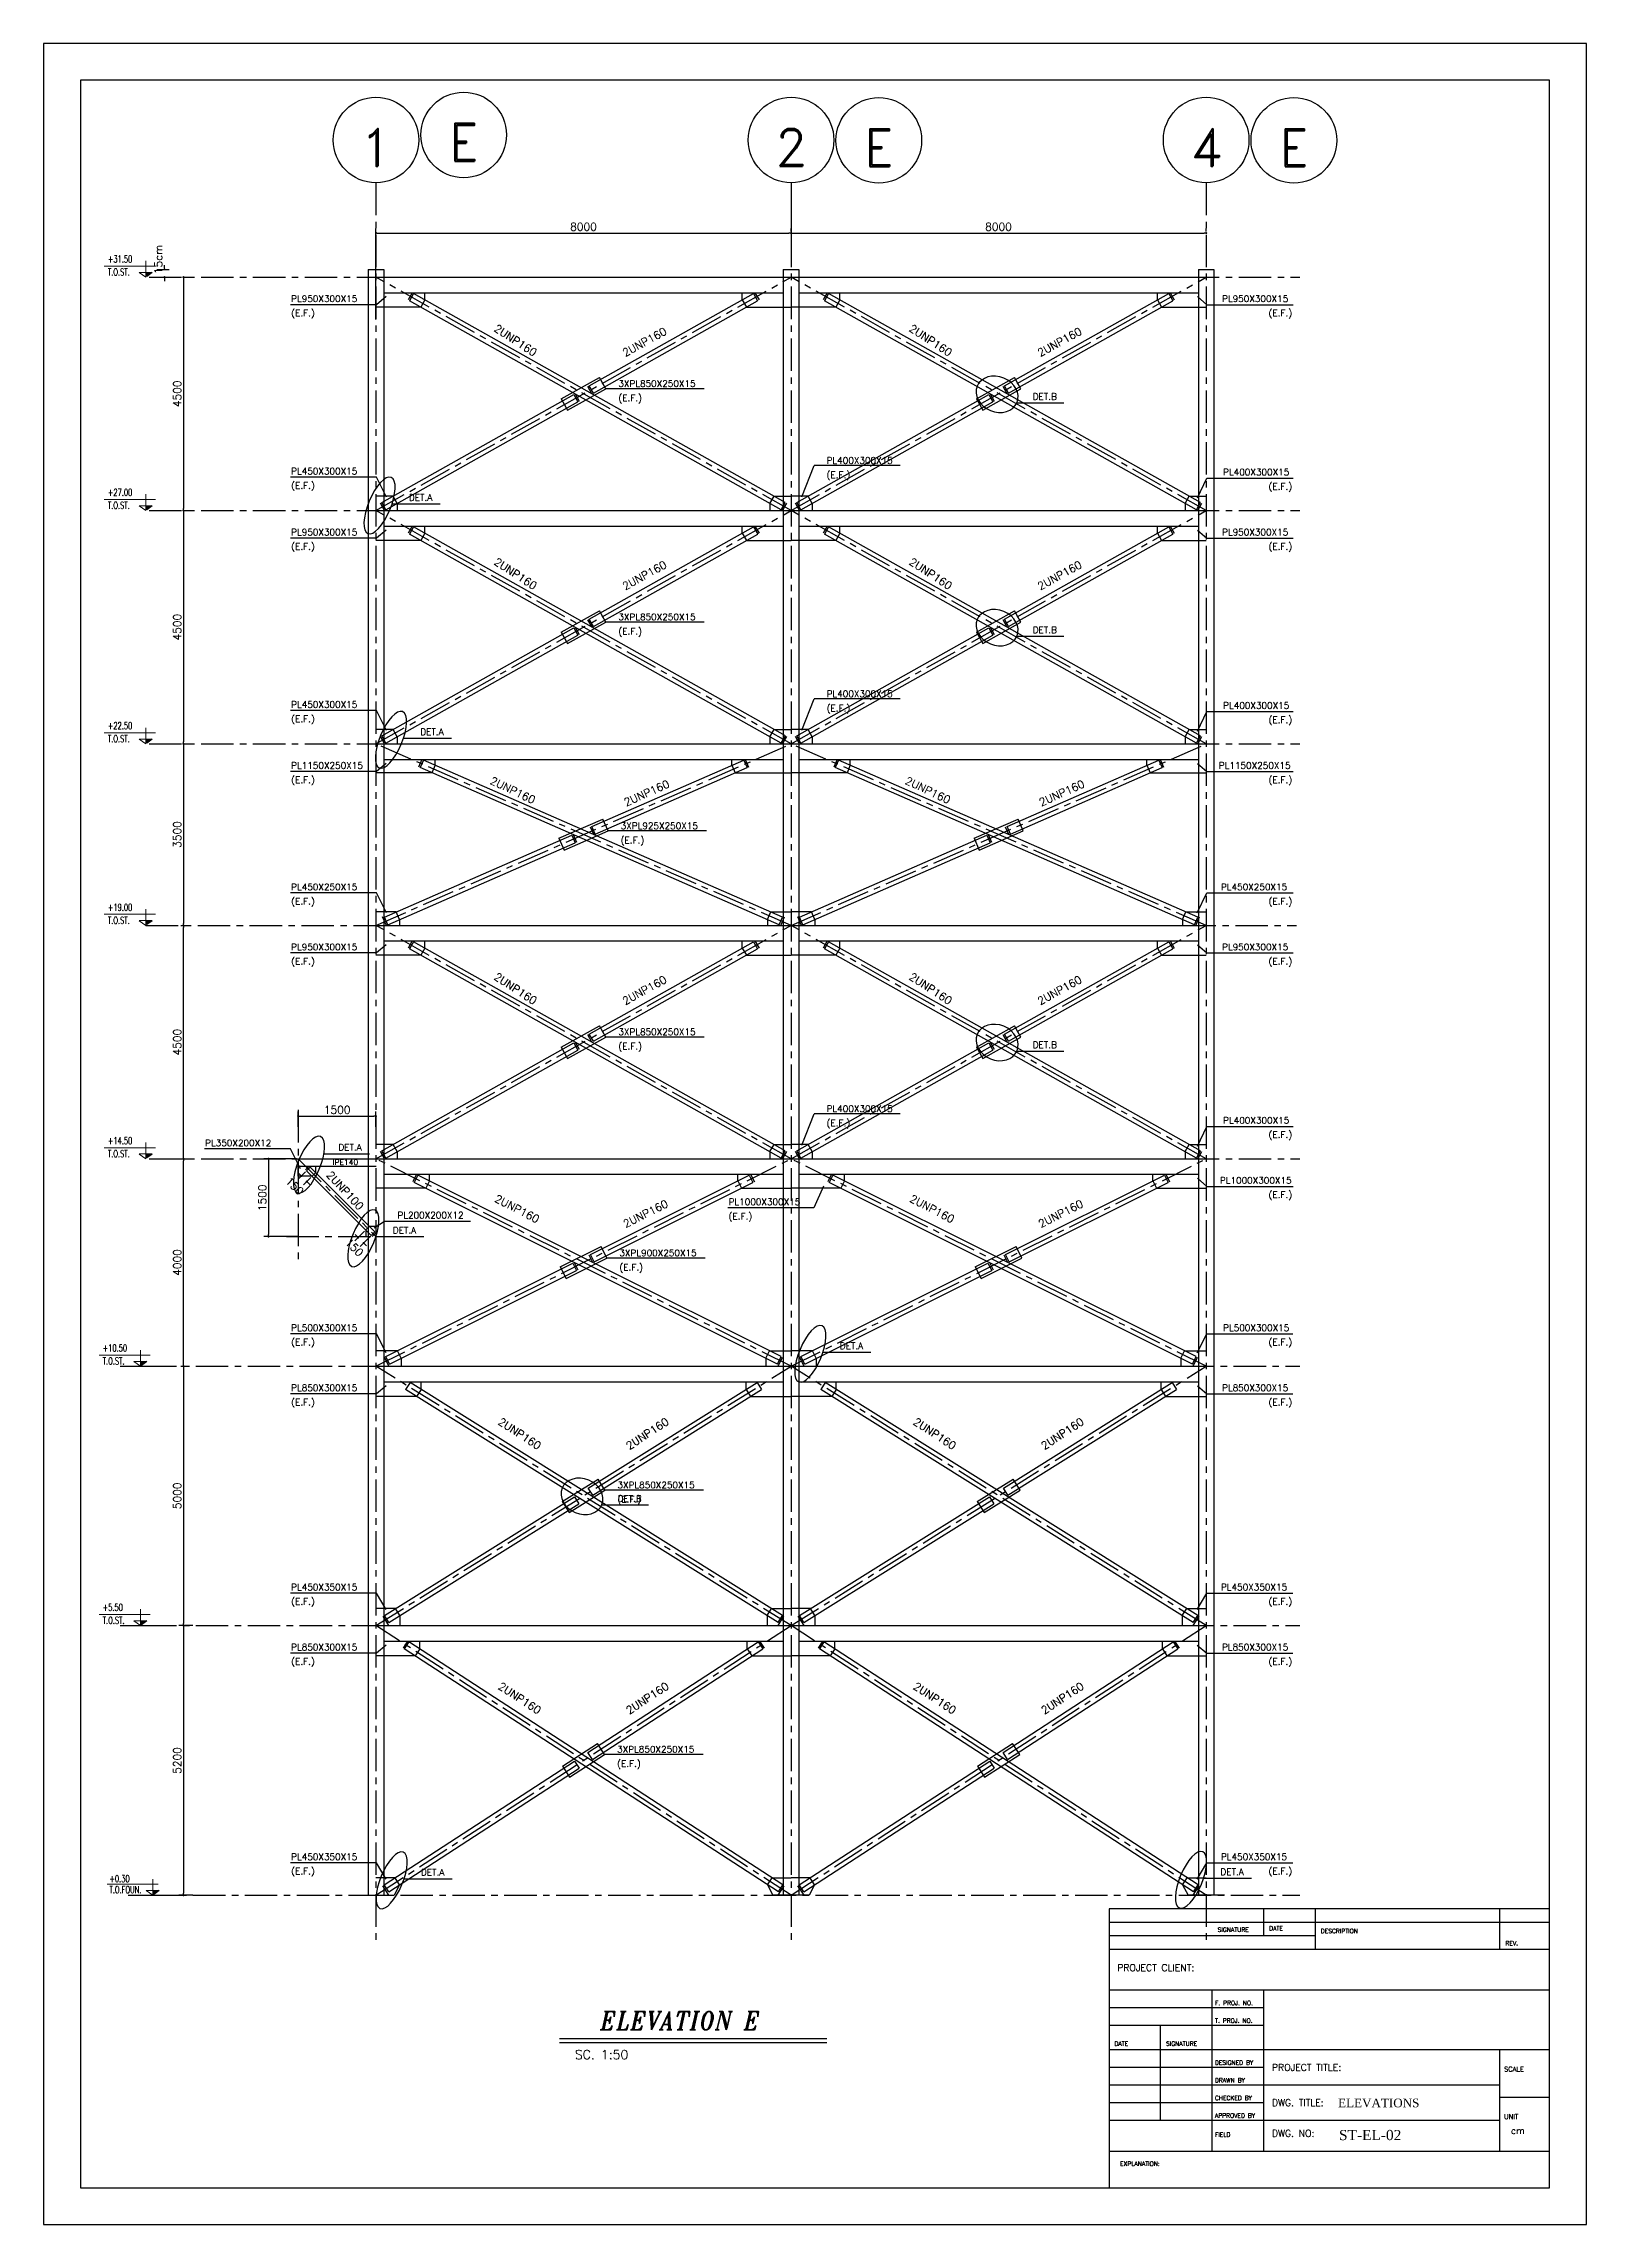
# Model space of a CAD drawing. Header units: inches. Extents: x 1387 to 2676, y -3554 to -2136.
# Drawn here: x 2520.3 to 2579.7, y -2976.9 to -2892.8 of the extents above; entities that cross this region are included whole.
import ezdxf
from ezdxf.enums import TextEntityAlignment as Align

# ---------------------------------------------------------------- set-up
doc = ezdxf.new("R2010")
doc.units = ezdxf.units.IN
doc.header["$MEASUREMENT"] = 0
for name, pattern in [('CENTER', [2, 1.25, -0.25, 0.25, -0.25]), ('DASHDOTX2', [2, 1, -0.5, 0, -0.5]), ('HIDDEN', [0.375, 0.25, -0.125])]:
    doc.linetypes.add(name, pattern=pattern)
for name, color, linetype in [('1', 1, 'Continuous'), ('2H', 2, 'HIDDEN'), ('2Y', 2, 'Continuous'), ('3', 3, 'HIDDEN'), ('3G', 3, 'Continuous'), ('4C', 4, 'Continuous'), ('6M', 6, 'Continuous'), ('Ax', 1, 'DASHDOTX2'), ('AXE', 1, 'CENTER'), ('D', 1, 'Continuous'), ('DIM', 8, 'Continuous'), ('Layer4', 118, 'Continuous'), ('LEVEL', 3, 'HIDDEN'), ('MEMBER TEXT', 7, 'Continuous'), ('Pich', 2, 'Continuous')]:
    doc.layers.add(name, color=color, linetype=linetype)
doc.layers.add('2', color=2, linetype='Continuous', lineweight=9)
doc.styles.add('ITALICT', font='italict')
doc.styles.add('ROMANC', font='TXT.shx')
doc.styles.add('ROMAND', font='ROMAND.shx')
doc.styles.add('ROMANS', font='ROMANS')
doc.styles.add('ROMANT', font='romant')
doc.styles.add('style1', font='times.ttf')
doc.dimstyles.new('1-100', dxfattribs={"dimtxt": 0.3, "dimasz": 0.08, "dimexe": 0.18, "dimexo": 0.0625, "dimgap": 0.09, "dimtad": 1, "dimdec": 0, "dimlfac": 1000, "dimdsep": 46, "dimtxsty": 'ROMANT', "dimblk": 'DOT', "dimcen": 0.09, "dimclrd": 1, "dimclre": 1, "dimclrt": 3, "dimadec": 0, "dimazin": 0, "dimtfac": 1, "dimtdec": 0, "dimtix": 1, "dimtofl": 0, "dimtmove": 2, "dimatfit": 3, "dimldrblk": 'DOT', "dimfxl": 1, "dimtolj": 1, "dimarcsym": 0})
doc.dimstyles.new('1-50-2', dxfattribs={"dimtxt": 0.3, "dimasz": 0.08, "dimexe": 0.18, "dimexo": 0.0625, "dimgap": 0.09, "dimtad": 1, "dimdec": 0, "dimlfac": 500, "dimdsep": 46, "dimtxsty": 'ROMANT', "dimblk": 'DOT', "dimcen": 0.09, "dimclrd": 1, "dimclre": 1, "dimclrt": 3, "dimadec": 0, "dimazin": 0, "dimtfac": 1, "dimtdec": 0, "dimtix": 1, "dimtofl": 0, "dimtmove": 2, "dimatfit": 3, "dimldrblk": 'DOT', "dimfxl": 1, "dimtolj": 1, "dimarcsym": 0})

msp = doc.modelspace()

# ---------------------------------------------------------------- texts
at = {"layer": '1'}
for s, height, style, p in [('SIGNATURE', 0.167417309, 'ROMANS', (2565.50542946, -2965.59162883)), ('DATE', 0.167417309, 'ROMANS', (2567.49351001, -2965.53931093)), ('DESCRIPTION', 0.1674173092, 'ROMANS', (2569.48159056, -2965.64394674)), ('REV.', 0.167417309, 'ROMANS', (2576.5968262, -2966.11480793)), ('PROJECT CLIENT:', 0.2615895456, 'ROMANS', (2561.63390419, -2967.10611035)), ('F. PROJ. NO.', 0.1674173092, 'ROMANS', (2565.40079365, -2968.41679593)), ('T. PROJ. NO.', 0.1674173092, 'ROMANS', (2565.40079365, -2969.09692875)), ('DATE', 0.167417309, 'ROMANS', (2561.52926837, -2969.9863332)), ('SIGNATURE', 0.167417309, 'ROMANS', (2563.51734892, -2969.9863332)), ('DESIGNED BY', 0.1674173092, 'ROMANS', (2565.40079365, -2970.71878393)), ('DRAWN BY', 0.167417309, 'ROMANS', (2565.40079365, -2971.39891675)), ('PROJECT TITLE:', 0.2615895456, 'ROMANS', (2567.59814583, -2970.95042733)), ('SCALE', 0.188344473, 'ROMANS', (2576.54450829, -2970.98037347)), ('CHECKED BY', 0.167417309, 'ROMANS', (2565.40079365, -2972.07904957)), ('DWG. TITLE:', 0.2615895456, 'ROMANS', (2567.59814583, -2972.31069297)), ('ELEVATIONS', 0.333526671, 'style1', (2570.14730268, -2972.35683849)), ('APPROVED BY', 0.1674173092, 'ROMANS', (2565.40079365, -2972.75918238)), ('UNIT', 0.188344473, 'ROMANS', (2576.54450829, -2972.81150029)), ('FIELD', 0.167417309, 'ROMANS', (2565.40079365, -2973.49163311)), ('DWG. NO:', 0.261589546, 'ROMANS', (2567.59814583, -2973.49163311)), ('ST-EL-02', 0.392384318, 'style1', (2570.18199682, -2973.62351899)), ('cm', 0.261589546, 'ROMANS', (2576.80609783, -2973.38699729)), ('EXPLANATION:', 0.1674173092, 'ROMANS', (2561.74409658, -2974.62037219))]:
    msp.add_text(s, height=height, dxfattribs=dict(at, style=style)).set_placement(p)
at = {"layer": '2Y', "style": 'ROMANC'}
for s, p in [('DET.B', (2558.37493175, -2906.50863313, -0.00757307)), ('DET.A', (2534.33281116, -2910.40310116, -0.01474129)), ('DET.B', (2558.37548526, -2915.50863313, -0.00757307)), ('DET.A', (2534.77149772, -2919.43688857, -0.01479032)), ('DET.B', (2558.37493175, -2931.50863313, 0.00742644)), ('DET.A', (2531.61183143, -2935.46096642, 0.00005031)), ('DET.A', (2533.71020437, -2938.65977668, 0.00005031)), ('DET.A', (2550.94033823, -2943.11787309, -0.01457465)), ('DET.B', (2542.3750133, -2949.00861834, -0.01499996)), ('DET.A', (2534.79723596, -2963.42027127, -0.00016476)), ('DET.A', (2565.61108111, -2963.40183989, -0.00004286))]:
    msp.add_text(s, height=0.249999306, dxfattribs=at).set_placement(p)
at = {"layer": '3', "color": 3, "style": 'ROMAND'}
for s, p in [('1', (2533.06701475, -2896.77134333, 0.00000003)), ('E', (2536.44840349, -2896.57548019, 0.00000006)), ('2', (2549.0670872, -2896.77126838, 0.00000003)), ('E', (2552.44847594, -2896.7850461, 0.00000006)), ('4', (2565.06715965, -2896.77128347, 0.00000003)), ('E', (2568.4485284, -2896.78506119, 0.00000006))]:
    msp.add_text(s, height=1.4598144, dxfattribs=at).set_placement(p, align=Align.MIDDLE_CENTER)
at = {"layer": '3G'}
for s, height, style, p in [('PL950X300X15', 0.2499993062, 'ROMANC', (2529.79350405, -2902.73651183, 0.00012556)), ('(E.F.)', 0.249999306, 'ROMANC', (2529.79350405, -2903.28979794, 0.00012556)), ('3XPL850X250X15', 0.2499993062, 'ROMANC', (2542.40391317, -2906.00968479, -0.00734069)), ('(E.F.)', 0.249999306, 'ROMANC', (2542.40391317, -2906.56297089, -0.00734069)), ('PL400X300X15', 0.2499993062, 'ROMANC', (2550.43165464, -2908.97411901, -0.01544591)), ('PL450X300X15', 0.2499993062, 'ROMANC', (2529.79344249, -2909.3856519, -0.0001513)), ('(E.F.)', 0.249999306, 'ROMANC', (2529.79344249, -2909.938938, -0.0001513)), ('(E.F.)', 0.249999306, 'ROMANC', (2550.43165464, -2909.52740511, -0.01544591)), ('PL950X300X15', 0.2499993062, 'ROMANC', (2529.79405756, -2911.73651183, 0.00012556)), ('(E.F.)', 0.249999306, 'ROMANC', (2529.79405756, -2912.28979794, 0.00012556)), ('3XPL850X250X15', 0.2499993062, 'ROMANC', (2542.40446668, -2915.00968479, -0.00734069)), ('(E.F.)', 0.249999306, 'ROMANC', (2542.40446668, -2915.56297089, -0.00734069)), ('PL450X300X15', 0.2499993062, 'ROMANC', (2529.7941344, -2918.3856519, -0.00015124)), ('PL400X300X15', 0.2499993062, 'ROMANC', (2550.43220815, -2917.97411901, -0.01544591)), ('(E.F.)', 0.249999306, 'ROMANC', (2550.43220815, -2918.52740511, -0.01544591)), ('(E.F.)', 0.249999306, 'ROMANC', (2529.7941344, -2918.938938, -0.00015124)), ('PL1150X250X15', 0.2499993062, 'ROMANC', (2529.79348069, -2920.73651183, -0.00000005)), ('(E.F.)', 0.249999306, 'ROMANC', (2529.79348069, -2921.28979794, -0.00000005)), ('3XPL925X250X15', 0.2499993062, 'ROMANC', (2542.49362427, -2923.06376019, 0.00670489)), ('(E.F.)', 0.249999306, 'ROMANC', (2542.49362427, -2923.6170463, 0.00670489)), ('PL450X250X15', 0.2499993062, 'ROMANC', (2529.79348069, -2925.42145885, 0.01499996)), ('(E.F.)', 0.249999306, 'ROMANC', (2529.79348069, -2925.97474496, 0.01499996)), ('PL950X300X15', 0.2499993062, 'ROMANC', (2529.79350405, -2927.73651183, 0.01512507)), ('(E.F.)', 0.249999306, 'ROMANC', (2529.79350405, -2928.28979794, 0.01512507)), ('3XPL850X250X15', 0.2499993062, 'ROMANC', (2542.40391317, -2931.00968479, 0.00765882)), ('(E.F.)', 0.249999306, 'ROMANC', (2542.40391317, -2931.56297089, 0.00765882)), ('PL400X300X15', 0.2499993062, 'ROMANC', (2550.43165464, -2933.97411901, -0.0004464)), ('(E.F.)', 0.249999306, 'ROMANC', (2550.43165464, -2934.52740511, -0.0004464)), ('PL350X200X12', 0.2499993062, 'ROMANC', (2526.47888703, -2935.29341799)), ('IPE140', 0.21249941, 'ROMANC', (2531.39258177, -2936.01744432, -0.00216021)), ('PL1000X300X15', 0.2499993062, 'ROMANC', (2546.65428818, -2937.56686252)), ('(E.F.)', 0.249999306, 'ROMANC', (2546.65428818, -2938.12014862)), ('3XPL900X250X15', 0.2499993062, 'ROMANC', (2542.44427194, -2939.53579614, -0.00676203)), ('(E.F.)', 0.249999306, 'ROMANC', (2542.44427194, -2940.08908224, -0.00676203)), ('PL500X300X15', 0.2499993062, 'ROMANC', (2529.79351444, -2942.42145683, -0.01499996)), ('(E.F.)', 0.249999306, 'ROMANC', (2529.79351444, -2942.97474293, -0.01499996)), ('PL850X300X15', 0.2499993062, 'ROMANC', (2529.7934953, -2944.73651183, -0.015)), ('(E.F.)', 0.249999306, 'ROMANC', (2529.7934953, -2945.28979794, -0.015)), ('3XPL850X250X15', 0.2499993062, 'ROMANC', (2542.36983857, -2948.4853271, -0.01499996)), ('(E.F.)', 0.249999306, 'ROMANC', (2542.36983857, -2949.0386132, -0.01499996)), ('PL450X350X15', 0.2499993062, 'ROMANC', (2529.79348069, -2952.42145885, -0.01499996)), ('(E.F.)', 0.249999306, 'ROMANC', (2529.79348069, -2952.97474496, -0.01499996)), ('PL850X300X15', 0.2499993062, 'ROMANC', (2529.7934953, -2954.73651183, -0.015)), ('(E.F.)', 0.249999306, 'ROMANC', (2529.7934953, -2955.28979794, -0.015)), ('3XPL850X250X15', 0.2499993062, 'ROMANC', (2542.35753357, -2958.67599536, -0.00719771)), ('(E.F.)', 0.249999306, 'ROMANC', (2542.35753357, -2959.22928147, -0.00719771)), ('PL450X350X15', 0.2499993062, 'ROMANC', (2529.79353711, -2962.82145872)), ('(E.F.)', 0.249999306, 'ROMANC', (2529.79353711, -2963.37474483)), ('SC. 1:50', 0.35, 'ROMANS', (2540.73028091, -2970.49927164))]:
    msp.add_text(s, height=height, dxfattribs=dict(at, style=style)).set_placement(p)
at = {"layer": '3G', "style": 'ROMANC'}
for s, height, p in [('PL950X300X15', 0.2499993062, (2565.67508476, -2902.73656426, -0.00020397)), ('(E.F.)', 0.249999306, (2567.46672439, -2903.28992181, -0.00020397)), ('PL400X300X15', 0.2499993062, (2565.71650806, -2909.42151293, -0.01532904)), ('(E.F.)', 0.249999306, (2567.46648114, -2909.97486883, -0.01532904)), ('PL950X300X15', 0.2499993062, (2565.67563827, -2911.73656426, -0.00020397)), ('(E.F.)', 0.249999306, (2567.4672779, -2912.28992181, -0.00020397)), ('PL400X300X15', 0.2499993062, (2565.71706158, -2918.42151293, -0.01532904)), ('(E.F.)', 0.249999306, (2567.46703465, -2918.97486883, -0.01532904)), ('PL1150X250X15', 0.2499993062, (2565.55038763, -2920.73655928, -0.00032957)), ('(E.F.)', 0.249999306, (2567.46702691, -2921.28992182, -0.00032957)), ('PL450X250X15', 0.2499993062, (2565.63353389, -2925.42150961, 0.01467044)), ('(E.F.)', 0.249999306, (2567.46684007, -2925.97486884, 0.01467044)), ('PL950X300X15', 0.2499993062, (2565.67508476, -2927.73656426, 0.01479554)), ('(E.F.)', 0.249999306, (2567.46672439, -2928.28992181, 0.01479554)), ('PL400X300X15', 0.2499993062, (2565.71650806, -2934.42151293, -0.00032953)), ('(E.F.)', 0.249999306, (2567.46648114, -2934.97486883, -0.00032953)), ('PL1000X300X15', 0.2499993062, (2565.59136784, -2936.73656092, -0.00032953)), ('(E.F.)', 0.249999306, (2567.46634057, -2937.28992181, -0.00032953)), ('PL200X200X12', 0.2499993062, (2533.8891697, -2938.07975469, -0.01527918)), ('PL500X300X15', 0.2499993062, (2565.71615527, -2942.4215109, -0.01532949)), ('(E.F.)', 0.249999306, (2567.46612835, -2942.9748668, -0.01532949)), ('PL850X300X15', 0.2499993062, (2565.67441553, -2944.73656424, -0.01532952)), ('(E.F.)', 0.249999306, (2567.46605515, -2945.2899218, -0.01532952)), ('PL450X350X15', 0.2499993062, (2565.6324571, -2952.42150959, -0.01532949)), ('(E.F.)', 0.249999306, (2567.46576328, -2952.97486881, -0.01532949)), ('PL850X300X15', 0.2499993062, (2565.67401671, -2954.73656423, -0.01532952)), ('(E.F.)', 0.249999306, (2567.46565634, -2955.28992179, -0.01532952)), ('PL450X350X15', 0.2499993062, (2565.63198592, -2962.82150945, -0.00032953)), ('(E.F.)', 0.249999306, (2567.4652921, -2963.37486867, -0.00032953))]:
    msp.add_text(s, height=height, rotation=359.9977149692, dxfattribs=at).set_placement(p)
at = {"layer": '4C', "style": 'ITALICT', "width": 0.9}
msp.add_text('ELEVATION E', height=0.7, dxfattribs=at).set_placement((2541.70618033, -2969.36791833))
at = {"layer": 'LEVEL', "style": 'ROMANS', "width": 0.7}
for s, p in [('T.O.ST.  ', (2522.72909005, -2901.71201306, 0.01499996)), ('+31.50', (2522.72909005, -2901.21076614, 0.01499996)), ('T.O.ST.  ', (2522.72909005, -2910.71201306, 0.01499996)), ('+27.00', (2522.72909005, -2910.21076614, 0.01499996)), ('+22.50', (2522.72909005, -2919.21076614, 0.01499996)), ('T.O.ST.  ', (2522.72909005, -2919.71201306, 0.01499996)), ('T.O.ST.  ', (2522.72909005, -2926.71201306, 0.01499996)), ('+19.00', (2522.72909005, -2926.21076614, 0.01499996)), ('+14.50', (2522.72909005, -2935.21076614, 0.01499996)), ('T.O.ST.  ', (2522.72909005, -2935.71201306, 0.01499996)), ('T.O.ST.  ', (2522.52909005, -2943.71201306)), ('+10.50', (2522.52909005, -2943.21076614)), ('T.O.ST.  ', (2522.52909005, -2953.71201306)), ('+5.50', (2522.52909005, -2953.21076614)), ('+0.30', (2522.78918813, -2963.66946158)), ('T.O.FOUN.', (2522.78918813, -2964.09901894))]:
    msp.add_text(s, height=0.27, dxfattribs=at).set_placement(p)
at = {"layer": 'MEMBER TEXT', "color": 3, "ltscale": 2, "style": 'ROMANS'}
for s, rotation, p in [('2UNP160', 326.7848995278, (2538.31006987, -2904.41784375, -0.00757312)), ('2UNP160', 28.8296499665, (2543.52882116, -2904.48970117, -0.00757312)), ('2UNP160', 326.7848995278, (2554.31017515, -2904.41789523, -0.00757307)), ('2UNP160', 28.8296499665, (2559.52892644, -2904.48975265, -0.00757307)), ('2UNP160', 326.7848995278, (2538.31062338, -2913.41784375, -0.00757312)), ('2UNP160', 28.8296499665, (2543.52937467, -2913.48970117, -0.00757312)), ('2UNP160', 326.7848995278, (2554.31072866, -2913.41789523, -0.00757307)), ('2UNP160', 28.8296499665, (2559.52947995, -2913.48975265, -0.00757307)), ('2UNP160', 334.492784274, (2538.23308128, -2921.78347177, 0.00749993)), ('2UNP160', 24.1251902381, (2543.59458184, -2921.89172749, 0.00749993)), ('2UNP160', 334.492784274, (2554.23318656, -2921.78352325, 0.00749998)), ('2UNP160', 24.1251902381, (2559.59468712, -2921.89177897, 0.00749998)), ('2UNP160', 326.7848995278, (2538.31006987, -2929.41784375, 0.00742639)), ('2UNP160', 28.8296499665, (2543.52882116, -2929.48970117, 0.00742639)), ('2UNP160', 326.7848995278, (2554.31017515, -2929.41789523, 0.00742644)), ('2UNP160', 28.8296499665, (2559.52892644, -2929.48975265, 0.00742644)), ('2UNP100', 312.8584482111, (2531.69625102, -2937.16611677)), ('2UNP160', 332.4953669706, (2538.38945173, -2937.9205895, -0.00750003)), ('2UNP160', 26.6888583488, (2543.5621716, -2938.11242784, -0.00750003)), ('2UNP160', 332.4953669706, (2554.38955701, -2937.92064098, -0.00749998)), ('2UNP160', 26.6888583488, (2559.56227688, -2938.11247932, -0.00749998)), ('2UNP160', 326.7848995278, (2538.4703022, -2946.58006253, -0.01500001)), ('2UNP160', 33.2152713085, (2543.65476395, -2946.5800548, -0.01500001)), ('2UNP160', 326.7848995278, (2554.47040748, -2946.58011401, -0.01499996)), ('2UNP160', 33.2152713085, (2559.65486922, -2946.58010629, -0.01499996)), ('2UNP160', 326.7848995278, (2538.4702462, -2956.78002153, -0.00750003)), ('2UNP160', 33.2152713085, (2543.65470795, -2956.7800138, -0.00750003)), ('2UNP160', 326.7848995278, (2554.47035148, -2956.78007301, -0.00749998)), ('2UNP160', 33.2152713085, (2559.65481323, -2956.78006528, -0.00749998))]:
    msp.add_text(s, height=0.3, rotation=rotation, dxfattribs=at).set_placement(p, align=Align.BOTTOM_CENTER)

# ---------------------------------------------------------------- blocks, each defined once
blk = doc.blocks.new('DOT')
at = {"layer": 'DIM', "color": 0, "linetype": 'ByBlock'}
blk.add_line((-0.5, 0), (-1, 0), dxfattribs=at)
at = {"layer": 'DIM', "color": 0, "linetype": 'ByBlock', "const_width": 0.5}
blk.add_lwpolyline([(-0.25, 0, 1), (0.25, 0, 1)], format="xyb", close=True, dxfattribs=at)
blk = doc.blocks.new('*D2715')
at = {"layer": 'Defpoints', "color": 0, "transparency": 16777216}
for p in [(2549.062, -2900.078), (2549.062, -2900.078), (2533.062, -2903.471)]:
    blk.add_point(p, dxfattribs=at)
at = {"layer": 'Pich', "color": 1, "lineweight": -2, "transparency": 16777216}
for p, q in [((2533.062, -2903.409), (2533.062, -2899.898)), ((2533.142, -2900.078), (2548.982, -2900.078)), ((2549.062, -2900.015), (2549.062, -2899.898))]:
    blk.add_line(p, q, dxfattribs=at)
at = {"layer": 'Pich', "color": 1, "lineweight": -2, "transparency": 16777216, "xscale": 0.08, "yscale": 0.08, "zscale": 0.08, "rotation": 180}
blk.add_blockref('DOT', (2533.062, -2900.078), dxfattribs=at)
at = {"layer": 'Pich', "color": 1, "lineweight": -2, "transparency": 16777216, "xscale": 0.08, "yscale": 0.08, "zscale": 0.08}
blk.add_blockref('DOT', (2549.062, -2900.078), dxfattribs=at)
at = {"layer": 'Pich', "color": 3, "transparency": 16777216, "insert": (2541.062, -2899.838), "char_height": 0.3, "attachment_point": 5, "style": 'ROMANT'}
blk.add_mtext('\\A1;8000', dxfattribs=at)
blk = doc.blocks.new('_Dot')
at = {"layer": 'DIM', "color": 0, "lineweight": -2}
blk.add_line((-0.5, 0), (-1, 0), dxfattribs=at)
at = {"layer": 'DIM', "color": 0, "const_width": 0.5}
blk.add_lwpolyline([(-0.25, 0, 1), (0.25, 0, 1)], format="xyb", close=True, dxfattribs=at)
blk = doc.blocks.new('*D2714')
at = {"layer": 'D', "color": 1, "lineweight": -2, "transparency": 16777216}
for p, q in [((2524.914, -2901.399), (2524.914, -2901.319)), ((2524.611, -2901.479), (2525.094, -2901.479)), ((2524.611, -2901.779), (2525.094, -2901.779)), ((2524.914, -2901.859), (2524.914, -2901.939))]:
    blk.add_line(p, q, dxfattribs=at)
at = {"layer": 'Defpoints', "color": 0, "transparency": 16777216}
for p in [(2524.548, -2901.479), (2524.548, -2901.779), (2524.914, -2901.779)]:
    blk.add_point(p, dxfattribs=at)
at = {"layer": 'D', "color": 1, "lineweight": -2, "transparency": 16777216, "xscale": 0.08, "yscale": 0.08, "zscale": 0.08}
for p, rotation in [((2524.914, -2901.479), 270), ((2524.914, -2901.779), 90)]:
    blk.add_blockref('DOT', p, dxfattribs=dict(at, rotation=rotation))
at = {"layer": 'D', "color": 2, "transparency": 16777216, "insert": (2524.674, -2901.104), "char_height": 0.3, "attachment_point": 5, "rotation": 90, "style": 'ROMANS'}
blk.add_mtext('\\A1;15cm', dxfattribs=at)
blk = doc.blocks.new('*D2707')
at = {"layer": 'Defpoints', "color": 0, "transparency": 16777216}
for p in [(2525.48, -2935.779), (2525.641, -2935.779), (2525.48, -2943.779)]:
    blk.add_point(p, dxfattribs=at)
at = {"layer": 'Pich', "color": 1, "lineweight": -2, "transparency": 16777216}
for p, q in [((2525.543, -2935.779), (2525.821, -2935.779)), ((2525.641, -2943.699), (2525.641, -2935.859)), ((2525.543, -2943.779), (2525.821, -2943.779))]:
    blk.add_line(p, q, dxfattribs=at)
at = {"layer": 'Pich', "color": 1, "lineweight": -2, "transparency": 16777216, "xscale": 0.08, "yscale": 0.08, "zscale": 0.08}
for p, rotation in [((2525.641, -2935.779), 90), ((2525.641, -2943.779), 270)]:
    blk.add_blockref('DOT', p, dxfattribs=dict(at, rotation=rotation))
at = {"layer": 'Pich', "color": 3, "transparency": 16777216, "insert": (2525.401, -2939.779), "char_height": 0.3, "attachment_point": 5, "rotation": 90, "style": 'ROMANT'}
blk.add_mtext('\\A1;4000', dxfattribs=at)
blk = doc.blocks.new('*D2708')
at = {"layer": 'Defpoints', "color": 0, "transparency": 16777216}
for p in [(2525.641, -2943.779), (2525.641, -2953.779), (2525.641, -2953.779)]:
    blk.add_point(p, dxfattribs=at)
at = {"layer": 'Pich', "color": 1, "lineweight": -2, "transparency": 16777216}
for p, q in [((2525.641, -2943.859), (2525.641, -2953.699)), ((2525.704, -2943.779), (2525.821, -2943.779)), ((2525.704, -2953.779), (2525.821, -2953.779))]:
    blk.add_line(p, q, dxfattribs=at)
at = {"layer": 'Pich', "color": 1, "lineweight": -2, "transparency": 16777216, "xscale": 0.08, "yscale": 0.08, "zscale": 0.08}
for p, rotation in [((2525.641, -2943.779), 90), ((2525.641, -2953.779), 270)]:
    blk.add_blockref('DOT', p, dxfattribs=dict(at, rotation=rotation))
at = {"layer": 'Pich', "color": 3, "transparency": 16777216, "insert": (2525.401, -2948.779), "char_height": 0.3, "attachment_point": 5, "rotation": 90, "style": 'ROMANT'}
blk.add_mtext('\\A1;5000', dxfattribs=at)
blk = doc.blocks.new('*D2709')
at = {"layer": 'Defpoints', "color": 0, "transparency": 16777216}
for p in [(2526.061, -2953.779), (2525.641, -2964.179), (2526.061, -2964.179)]:
    blk.add_point(p, dxfattribs=at)
at = {"layer": 'Pich', "color": 1, "lineweight": -2, "transparency": 16777216}
for p, q in [((2525.999, -2953.779), (2525.461, -2953.779)), ((2525.641, -2953.859), (2525.641, -2964.099)), ((2525.999, -2964.179), (2525.461, -2964.179))]:
    blk.add_line(p, q, dxfattribs=at)
at = {"layer": 'Pich', "color": 1, "lineweight": -2, "transparency": 16777216, "xscale": 0.08, "yscale": 0.08, "zscale": 0.08}
for p, rotation in [((2525.641, -2953.779), 90), ((2525.641, -2964.179), 270)]:
    blk.add_blockref('DOT', p, dxfattribs=dict(at, rotation=rotation))
at = {"layer": 'Pich', "color": 3, "transparency": 16777216, "insert": (2525.401, -2958.979), "char_height": 0.3, "attachment_point": 5, "rotation": 90, "style": 'ROMANT'}
blk.add_mtext('\\A1;5200', dxfattribs=at)
blk = doc.blocks.new('*D2710')
at = {"layer": 'Defpoints', "color": 0, "transparency": 16777216}
for p in [(2525.471, -2926.779), (2525.641, -2926.779), (2525.471, -2935.779)]:
    blk.add_point(p, dxfattribs=at)
at = {"layer": 'Pich', "color": 1, "lineweight": -2, "transparency": 16777216}
for p, q in [((2525.534, -2926.779), (2525.821, -2926.779)), ((2525.641, -2935.699), (2525.641, -2926.859)), ((2525.534, -2935.779), (2525.821, -2935.779))]:
    blk.add_line(p, q, dxfattribs=at)
at = {"layer": 'Pich', "color": 1, "lineweight": -2, "transparency": 16777216, "xscale": 0.08, "yscale": 0.08, "zscale": 0.08}
for p, rotation in [((2525.641, -2926.779), 90), ((2525.641, -2935.779), 270)]:
    blk.add_blockref('DOT', p, dxfattribs=dict(at, rotation=rotation))
at = {"layer": 'Pich', "color": 3, "transparency": 16777216, "insert": (2525.401, -2931.279), "char_height": 0.3, "attachment_point": 5, "rotation": 90, "style": 'ROMANT'}
blk.add_mtext('\\A1;4500', dxfattribs=at)
blk = doc.blocks.new('*D2711')
at = {"layer": 'Defpoints', "color": 0, "transparency": 16777216}
for p in [(2525.641, -2919.779), (2525.641, -2926.779), (2525.641, -2926.779)]:
    blk.add_point(p, dxfattribs=at)
at = {"layer": 'Pich', "color": 1, "lineweight": -2, "transparency": 16777216}
for p, q in [((2525.641, -2919.859), (2525.641, -2926.699)), ((2525.704, -2919.779), (2525.821, -2919.779)), ((2525.704, -2926.779), (2525.821, -2926.779))]:
    blk.add_line(p, q, dxfattribs=at)
at = {"layer": 'Pich', "color": 1, "lineweight": -2, "transparency": 16777216, "xscale": 0.08, "yscale": 0.08, "zscale": 0.08}
for p, rotation in [((2525.641, -2919.779), 90), ((2525.641, -2926.779), 270)]:
    blk.add_blockref('DOT', p, dxfattribs=dict(at, rotation=rotation))
at = {"layer": 'Pich', "color": 3, "transparency": 16777216, "insert": (2525.401, -2923.279), "char_height": 0.3, "attachment_point": 5, "rotation": 90, "style": 'ROMANT'}
blk.add_mtext('\\A1;3500', dxfattribs=at)
blk = doc.blocks.new('*D2712')
at = {"layer": 'Defpoints', "color": 0, "transparency": 16777216}
for p in [(2525.621, -2910.779), (2525.621, -2919.779), (2525.641, -2919.779)]:
    blk.add_point(p, dxfattribs=at)
at = {"layer": 'Pich', "color": 1, "lineweight": -2, "transparency": 16777216}
for p, q in [((2525.641, -2910.859), (2525.641, -2919.699)), ((2525.683, -2910.779), (2525.821, -2910.779)), ((2525.683, -2919.779), (2525.821, -2919.779))]:
    blk.add_line(p, q, dxfattribs=at)
at = {"layer": 'Pich', "color": 1, "lineweight": -2, "transparency": 16777216, "xscale": 0.08, "yscale": 0.08, "zscale": 0.08}
for p, rotation in [((2525.641, -2910.779), 90), ((2525.641, -2919.779), 270)]:
    blk.add_blockref('DOT', p, dxfattribs=dict(at, rotation=rotation))
at = {"layer": 'Pich', "color": 3, "transparency": 16777216, "insert": (2525.401, -2915.279), "char_height": 0.3, "attachment_point": 5, "rotation": 90, "style": 'ROMANT'}
blk.add_mtext('\\A1;4500', dxfattribs=at)
blk = doc.blocks.new('*D2713')
at = {"layer": 'Defpoints', "color": 0, "transparency": 16777216}
for p in [(2525.621, -2901.779), (2525.621, -2910.779), (2525.641, -2910.779)]:
    blk.add_point(p, dxfattribs=at)
at = {"layer": 'Pich', "color": 1, "lineweight": -2, "transparency": 16777216}
for p, q in [((2525.641, -2901.859), (2525.641, -2910.699)), ((2525.683, -2901.779), (2525.821, -2901.779)), ((2525.683, -2910.779), (2525.821, -2910.779))]:
    blk.add_line(p, q, dxfattribs=at)
at = {"layer": 'Pich', "color": 1, "lineweight": -2, "transparency": 16777216, "xscale": 0.08, "yscale": 0.08, "zscale": 0.08}
for p, rotation in [((2525.641, -2901.779), 90), ((2525.641, -2910.779), 270)]:
    blk.add_blockref('DOT', p, dxfattribs=dict(at, rotation=rotation))
at = {"layer": 'Pich', "color": 3, "transparency": 16777216, "insert": (2525.401, -2906.279), "char_height": 0.3, "attachment_point": 5, "rotation": 90, "style": 'ROMANT'}
blk.add_mtext('\\A1;4500', dxfattribs=at)
blk = doc.blocks.new('*D2716')
at = {"layer": 'Defpoints', "color": 0, "transparency": 16777216}
for p in [(2549.062, -2898.144), (2565.063, -2900.078), (2565.063, -2900.078)]:
    blk.add_point(p, dxfattribs=at)
at = {"layer": 'Pich', "color": 1, "lineweight": -2, "transparency": 16777216}
for p, q in [((2549.062, -2898.207), (2549.062, -2900.258)), ((2549.142, -2900.078), (2564.983, -2900.078)), ((2565.063, -2900.015), (2565.063, -2899.898))]:
    blk.add_line(p, q, dxfattribs=at)
at = {"layer": 'Pich', "color": 1, "lineweight": -2, "transparency": 16777216, "xscale": 0.08, "yscale": 0.08, "zscale": 0.08, "rotation": 180}
blk.add_blockref('DOT', (2549.062, -2900.078), dxfattribs=at)
at = {"layer": 'Pich', "color": 1, "lineweight": -2, "transparency": 16777216, "xscale": 0.08, "yscale": 0.08, "zscale": 0.08}
blk.add_blockref('DOT', (2565.063, -2900.078), dxfattribs=at)
at = {"layer": 'Pich', "color": 3, "transparency": 16777216, "insert": (2557.062, -2899.838), "char_height": 0.3, "attachment_point": 5, "style": 'ROMANT'}
blk.add_mtext('\\A1;8000', dxfattribs=at)
blk = doc.blocks.new('*D3115')
at = {"layer": 'Defpoints', "color": 0, "transparency": 16777216}
for p in [(2533.062, -2934.133), (2530.062, -2934.608), (2533.062, -2934.608)]:
    blk.add_point(p, dxfattribs=at)
at = {"layer": 'Pich', "color": 1, "lineweight": -2, "transparency": 16777216}
for p, q in [((2530.062, -2934.546), (2530.062, -2933.953)), ((2530.142, -2934.133), (2532.982, -2934.133)), ((2533.062, -2934.546), (2533.062, -2933.953))]:
    blk.add_line(p, q, dxfattribs=at)
at = {"layer": 'Pich', "color": 1, "lineweight": -2, "transparency": 16777216, "xscale": 0.08, "yscale": 0.08, "zscale": 0.08, "rotation": 180}
blk.add_blockref('DOT', (2530.062, -2934.133), dxfattribs=at)
at = {"layer": 'Pich', "color": 1, "lineweight": -2, "transparency": 16777216, "xscale": 0.08, "yscale": 0.08, "zscale": 0.08}
blk.add_blockref('DOT', (2533.062, -2934.133), dxfattribs=at)
at = {"layer": 'Pich', "color": 3, "transparency": 16777216, "insert": (2531.562, -2933.893), "char_height": 0.3, "attachment_point": 5, "style": 'ROMANT'}
blk.add_mtext('\\A1;1500', dxfattribs=at)
blk = doc.blocks.new('*D3116')
at = {"layer": 'Defpoints', "color": 0, "transparency": 16777216}
for p in [(2530.062, -2935.779), (2528.919, -2938.779), (2530.146, -2938.779)]:
    blk.add_point(p, dxfattribs=at)
at = {"layer": 'Pich', "color": 1, "lineweight": -2, "transparency": 16777216}
for p, q in [((2530, -2935.779), (2528.739, -2935.779)), ((2528.919, -2935.859), (2528.919, -2938.699)), ((2530.084, -2938.779), (2528.739, -2938.779))]:
    blk.add_line(p, q, dxfattribs=at)
at = {"layer": 'Pich', "color": 1, "lineweight": -2, "transparency": 16777216, "xscale": 0.08, "yscale": 0.08, "zscale": 0.08}
for p, rotation in [((2528.919, -2935.779), 90), ((2528.919, -2938.779), 270)]:
    blk.add_blockref('DOT', p, dxfattribs=dict(at, rotation=rotation))
at = {"layer": 'Pich', "color": 3, "transparency": 16777216, "insert": (2528.679, -2937.279), "char_height": 0.3, "attachment_point": 5, "rotation": 90, "style": 'ROMANT'}
blk.add_mtext('\\A1;1500', dxfattribs=at)
blk = doc.blocks.new('*D3117')
at = {"layer": 'Defpoints', "color": 0, "transparency": 16777216}
for p in [(2530.385, -2936.242), (2530.396, -2936.655), (2530.597, -2936.454)]:
    blk.add_point(p, dxfattribs=at)
at = {"layer": 'Pich', "color": 1, "lineweight": -2, "transparency": 16777216}
for p, q in [((2530.34, -2936.286), (2530.057, -2936.57)), ((2530.128, -2936.386), (2530.071, -2936.33)), ((2530.553, -2936.498), (2530.269, -2936.782)), ((2530.453, -2936.711), (2530.509, -2936.768))]:
    blk.add_line(p, q, dxfattribs=at)
at = {"layer": 'Pich', "color": 1, "lineweight": -2, "transparency": 16777216, "xscale": 0.08, "yscale": 0.08, "zscale": 0.08}
for p, rotation in [((2530.184, -2936.443), 315.0000385691185), ((2530.396, -2936.655), 135.0000385691185)]:
    blk.add_blockref('DOT', p, dxfattribs=dict(at, rotation=rotation))
at = {"layer": 'Pich', "color": 3, "transparency": 16777216, "insert": (2529.928, -2936.831), "char_height": 0.3, "attachment_point": 5, "rotation": 315.00004, "style": 'ROMANT'}
blk.add_mtext('\\A1;150', dxfattribs=at)
blk = doc.blocks.new('*D3118')
at = {"layer": 'Defpoints', "color": 0, "transparency": 16777216}
for p in [(2532.586, -2939.028), (2532.666, -2938.524), (2532.879, -2938.736)]:
    blk.add_point(p, dxfattribs=at)
at = {"layer": 'Pich', "color": 1, "lineweight": -2, "transparency": 16777216}
for p, q in [((2532.622, -2938.568), (2532.247, -2938.944)), ((2532.318, -2938.76), (2532.261, -2938.703)), ((2532.834, -2938.78), (2532.459, -2939.156)), ((2532.643, -2939.085), (2532.699, -2939.142))]:
    blk.add_line(p, q, dxfattribs=at)
at = {"layer": 'Pich', "color": 1, "lineweight": -2, "transparency": 16777216, "xscale": 0.08, "yscale": 0.08, "zscale": 0.08}
for p, rotation in [((2532.374, -2938.816), 315.00003856918), ((2532.586, -2939.028), 135.00003856918)]:
    blk.add_blockref('DOT', p, dxfattribs=dict(at, rotation=rotation))
at = {"layer": 'Pich', "color": 3, "transparency": 16777216, "insert": (2532.229, -2939.197), "char_height": 0.3, "attachment_point": 5, "rotation": 315.00004, "style": 'ROMANT'}
blk.add_mtext('\\A1;150', dxfattribs=at)

# ---------------------------------------------------------------- dimensions: what is measured, and where the dimension line sits
at = {"layer": 'D'}
dim = msp.add_linear_dim(base=(2524.91370488, -2901.77851418), p1=(2524.54834257, -2901.47851418), p2=(2524.54834257, -2901.77851418), angle=270, text='15cm', dimstyle='1-100', override={"dimtxsty": 'ROMANS', "dimclrt": 2, "dimtmove": 1}, dxfattribs=at)
dim.commit()
dim.dimension.update_dxf_attribs({"geometry": '*D2714', "text_midpoint": (2524.91370488, -2901.10417913), "dimtype": 160})
at = {"layer": 'Pich'}
for base, p1, p2, picture, middle in [((2565.06251761, -2900.07770112), (2549.06245085, -2898.14423345), (2565.06251761, -2900.07770112), '*D2716', (2557.06248423, -2899.83770112)), ((2549.06244516, -2900.07768603), (2533.06238408, -2903.47123285), (2549.06244516, -2900.07768603), '*D2715', (2541.06241462, -2899.83768603)), ((2533.06241856, -2934.13309311), (2530.06241856, -2934.60823445), (2533.06241856, -2934.60823125), '*D3115', (2531.56241856, -2933.89309311))]:
    dim = msp.add_linear_dim(base=base, p1=p1, p2=p2, dimstyle='1-50-2', dxfattribs=at)
    dim.commit()
    dim.dimension.update_dxf_attribs({"geometry": picture, "text_midpoint": middle})
for base, p1, p2, picture, middle in [((2525.64066538, -2910.77851418), (2525.62067082, -2901.77851418), (2525.62066538, -2910.77851418), '*D2713', (2525.40066538, -2906.27851418)), ((2525.64066538, -2919.77851418), (2525.62067082, -2910.77851418), (2525.62067082, -2919.77851418), '*D2712', (2525.40066538, -2915.27851418)), ((2525.64149857, -2926.77851418), (2525.64149857, -2919.77851418), (2525.64149857, -2926.77851418), '*D2711', (2525.40149857, -2923.27851418)), ((2525.64149857, -2926.77851418), (2525.47149857, -2935.77851418), (2525.47149857, -2926.77851418), '*D2710', (2525.40149857, -2931.27851418)), ((2525.64149857, -2935.77851418), (2525.48002285, -2943.77851418), (2525.48002285, -2935.77851418), '*D2707', (2525.40149857, -2939.77851418)), ((2528.9188687, -2938.77851418), (2530.06241856, -2935.77851418), (2530.14615501, -2938.77851418), '*D3116', (2528.6788687, -2937.27851418)), ((2525.64149857, -2953.77851418), (2525.64149857, -2943.77851418), (2525.64149857, -2953.77851418), '*D2708', (2525.40149857, -2948.77851418)), ((2525.64149857, -2964.17851418), (2526.06149857, -2953.77851418), (2526.06149857, -2964.17851418), '*D2709', (2525.40149857, -2958.97851418))]:
    dim = msp.add_linear_dim(base=base, p1=p1, p2=p2, angle=90, dimstyle='1-50-2', dxfattribs=at)
    dim.commit()
    dim.dimension.update_dxf_attribs({"geometry": picture, "text_midpoint": middle})
for base, p1, p2, angle, picture, middle in [((2530.3962483, -2936.6547789), (2530.38462279, -2936.24214008), (2530.59675496, -2936.45427197), 315.0000385691, '*D3117', (2529.92821722, -2936.83121393)), ((2532.58626661, -2939.02839554), (2532.66644174, -2938.52395595), (2532.87857391, -2938.73608784), 315.0000385692, '*D3118', (2532.22936383, -2939.19682201))]:
    dim = msp.add_linear_dim(base=base, p1=p1, p2=p2, angle=angle, dimstyle='1-50-2', dxfattribs=at)
    dim.commit()
    dim.dimension.update_dxf_attribs({"geometry": picture, "text_midpoint": middle, "dimtype": 161})

# ---------------------------------------------------------------- linework, layer by layer
at = {"layer": '1'}
for p, q in [((2561.31999673, -2964.70222438), (2561.31999673, -2975.45734189)), ((2561.31999673, -2964.70222438), (2561.31999673, -2974.04475834)), ((2578.30094543, -2964.70222438), (2561.31999673, -2964.70222438)), ((2578.30094543, -2965.22540347), (2561.31999673, -2965.22540347)), ((2567.28423837, -2965.74858256), (2567.28423837, -2964.70222438)), ((2569.27231892, -2966.27176165), (2569.27231892, -2964.70222438)), ((2576.38755456, -2966.27176165), (2576.38755456, -2964.70222438)), ((2569.27231892, -2965.74858256), (2561.31999673, -2965.74858256)), ((2578.30094543, -2966.27176165), (2561.31999673, -2966.27176165)), ((2578.30094543, -2967.84129893), (2561.31999673, -2967.84129893)), ((2565.29615783, -2974.04475834), (2565.29615783, -2967.84129893)), ((2567.28423837, -2974.04475834), (2567.28423837, -2967.84129893)), ((2567.28423837, -2968.52143175), (2561.31999673, -2968.52143175)), ((2567.28423837, -2969.20156456), (2561.31999673, -2969.20156456)), ((2563.30807728, -2972.8638182), (2563.30807728, -2969.20156456)), ((2567.28423837, -2970.14328693), (2561.31999673, -2970.14328693)), ((2578.30094543, -2970.14328693), (2567.28423837, -2970.14328693)), ((2576.38755456, -2974.04475834), (2576.38755456, -2970.14328693)), ((2567.28423837, -2970.82341975), (2561.31999673, -2970.82341975)), ((2576.38755456, -2971.50355257), (2561.31999673, -2971.50355257)), ((2578.30094543, -2971.97441375), (2576.38755456, -2971.97441375)), ((2567.28423837, -2972.18368538), (2561.31999673, -2972.18368538)), ((2567.28423837, -2972.8638182), (2561.31999673, -2972.8638182)), ((2576.38755456, -2972.8638182), (2567.28423837, -2972.8638182)), ((2561.31999673, -2974.04475834), (2578.30094543, -2974.04475834))]:
    msp.add_line(p, q, dxfattribs=at)
msp.add_lwpolyline([(2578.30094543, -2975.45734189), (2578.30094543, -2894.18899172), (2521.6679488, -2894.18899172), (2521.6679488, -2975.45734189)], close=True, dxfattribs=at)
at = {"layer": '2'}
for p, q in [((2524.55994489, -2901.35040027, 0.01499996), (2522.58829183, -2901.35040027, 0.01499996)), ((2524.19003799, -2901.77851418, 0.01499996), (2524.19003799, -2901.15408352, 0.01499996)), ((2524.19003799, -2901.77851418, 0.01499996), (2523.92999313, -2901.59835133, 0.01499996)), ((2523.93005972, -2901.59364049, 0.01499996), (2524.430146, -2901.59364049, 0.01499996)), ((2524.55994489, -2910.35040027, 0.01499996), (2522.58829183, -2910.35040027, 0.01499996)), ((2524.19003799, -2910.77851418, 0.01499996), (2523.92999313, -2910.59835133, 0.01499996)), ((2523.93005972, -2910.59364049, 0.01499996), (2524.430146, -2910.59364049, 0.01499996)), ((2524.19003799, -2910.77851418, 0.01499996), (2524.19003799, -2910.15408352, 0.01499996)), ((2524.55994489, -2919.35040027, 0.01499996), (2522.58829183, -2919.35040027, 0.01499996)), ((2524.19003799, -2919.77851418, 0.01499996), (2523.92999313, -2919.59835133, 0.01499996)), ((2523.93005972, -2919.59364049, 0.01499996), (2524.430146, -2919.59364049, 0.01499996)), ((2524.19003799, -2919.77851418, 0.01499996), (2524.19003799, -2919.15408352, 0.01499996)), ((2524.55994489, -2926.35040027, 0.01499996), (2522.58829183, -2926.35040027, 0.01499996)), ((2524.19003799, -2926.77851418, 0.01499996), (2523.92999313, -2926.59835133, 0.01499996)), ((2523.93005972, -2926.59364049, 0.01499996), (2524.430146, -2926.59364049, 0.01499996)), ((2524.19003799, -2926.77851418, 0.01499996), (2524.19003799, -2926.15408352, 0.01499996)), ((2524.55994489, -2935.35040027, 0.01499996), (2522.58829183, -2935.35040027, 0.01499996)), ((2524.19003799, -2935.77851418, 0.01499996), (2523.92999313, -2935.59835133, 0.01499996)), ((2523.93005972, -2935.59364049, 0.01499996), (2524.430146, -2935.59364049, 0.01499996)), ((2524.19003799, -2935.77851418, 0.01499996), (2524.19003799, -2935.15408352, 0.01499996)), ((2524.35994489, -2943.35040027), (2522.38829183, -2943.35040027)), ((2523.99003799, -2943.77851418), (2523.99003799, -2943.15408352)), ((2523.99003799, -2943.77851418), (2523.72999313, -2943.59835133)), ((2523.73005972, -2943.59364049), (2524.230146, -2943.59364049)), ((2524.35994489, -2953.35040027), (2522.38829183, -2953.35040027)), ((2523.99003799, -2953.77851418), (2523.99003799, -2953.15408352)), ((2523.99003799, -2953.77851418), (2523.72999313, -2953.59835133)), ((2523.73005972, -2953.59364049), (2524.230146, -2953.59364049)), ((2524.45933918, -2964.17851418), (2524.45933918, -2963.55408352)), ((2524.67218518, -2963.75040027), (2522.70053211, -2963.75040027)), ((2524.45933918, -2964.17851418), (2524.19929432, -2963.99835133)), ((2524.19936091, -2963.99364049), (2524.69944719, -2963.99364049))]:
    msp.add_line(p, q, dxfattribs=at)
at = {"layer": '2H'}
for p, q in [((2524.43007941, -2901.59835133, 0.01499996), (2524.19003799, -2901.77851418, 0.01499996)), ((2524.43007941, -2910.59835133, 0.01499996), (2524.19003799, -2910.77851418, 0.01499996)), ((2524.43007941, -2919.59835133, 0.01499996), (2524.19003799, -2919.77851418, 0.01499996)), ((2524.43007941, -2926.59835133, 0.01499996), (2524.19003799, -2926.77851418, 0.01499996)), ((2524.43007941, -2935.59835133, 0.01499996), (2524.19003799, -2935.77851418, 0.01499996)), ((2524.23007941, -2943.59835133), (2523.99003799, -2943.77851418)), ((2524.23007941, -2953.59835133), (2523.99003799, -2953.77851418)), ((2524.6993806, -2963.99835133), (2524.45933918, -2964.17851418))]:
    msp.add_line(p, q, dxfattribs=at)
at = {"layer": '2Y'}
for p, q in [((2533.08434108, -2902.84264196, 0.00012556), (2529.76727495, -2902.84264196, 0.00012556)), ((2533.45456962, -2902.53098551, 0.00012556), (2533.08434108, -2902.84264196, 0.00012556)), ((2564.7223532, -2902.53099994, -0.00020397), (2565.09256932, -2902.84267115, -0.00020397)), ((2565.09256932, -2902.84267115, -0.00020397), (2568.40963544, -2902.84280344, -0.00020397)), ((2545.71438456, -2906.08243274, -0.00734069), (2541.92101567, -2906.08243274, -0.00734069)), ((2557.76444748, -2906.62984741, -0.00757307), (2559.57233631, -2906.62984741, -0.00757307)), ((2533.08427952, -2909.49178202, -0.0001513), (2529.7672134, -2909.49178202, -0.0001513)), ((2533.46713747, -2910.26014372, -0.0001513), (2533.08427952, -2909.49178202, -0.0001513)), ((2549.48243559, -2910.24821217, -0.01544591), (2549.94875715, -2909.04686695, -0.01544591)), ((2553.26582327, -2909.04686695, -0.01544591), (2549.94875715, -2909.04686695, -0.01544591)), ((2564.72206728, -2910.28605535, -0.01532904), (2565.09232607, -2909.52761816, -0.01532904)), ((2565.09232607, -2909.52761816, -0.01532904), (2568.40939219, -2909.52775045, -0.01532904)), ((2533.68296968, -2910.52431544, -0.01474129), (2535.53021572, -2910.52431544, -0.01474129)), ((2533.45512313, -2911.53098551, 0.00012556), (2533.08489459, -2911.84264196, 0.00012556)), ((2564.72290672, -2911.53099994, -0.00020397), (2565.09312283, -2911.84267115, -0.00020397)), ((2533.08489459, -2911.84264196, 0.00012556), (2529.76782846, -2911.84264196, 0.00012556)), ((2565.09312283, -2911.84267115, -0.00020397), (2568.41018895, -2911.84280344, -0.00020397)), ((2545.71493807, -2915.08243274, -0.00734069), (2541.92156918, -2915.08243274, -0.00734069)), ((2557.76500099, -2915.62984741, -0.00757307), (2559.57288982, -2915.62984741, -0.00757307)), ((2549.4829891, -2919.24821217, -0.01544591), (2549.94931066, -2918.04686695, -0.01544591)), ((2553.26637678, -2918.04686695, -0.01544591), (2549.94931066, -2918.04686695, -0.01544591)), ((2533.08497143, -2918.49178202, -0.00015124), (2529.76790531, -2918.49178202, -0.00015124)), ((2533.46782938, -2919.26014372, -0.00015124), (2533.08497143, -2918.49178202, -0.00015124)), ((2564.72262079, -2919.28605535, -0.01532904), (2565.09287958, -2918.52761816, -0.01532904)), ((2565.09287958, -2918.52761816, -0.01532904), (2568.4099457, -2918.52775045, -0.01532904)), ((2534.12165624, -2919.55810285, -0.01479032), (2535.96890229, -2919.55810285, -0.01479032)), ((2533.45454627, -2920.53098551, -0.00000005), (2533.08431772, -2920.84264196, -0.00000005)), ((2564.72265573, -2920.53099994, -0.00032957), (2565.09287185, -2920.84267116, -0.00032957)), ((2533.08431772, -2920.84264196, -0.00000005), (2529.7672516, -2920.84264196, -0.00000005)), ((2565.09287185, -2920.84267116, -0.00032957), (2568.40993797, -2920.84280344, -0.00032957)), ((2545.80409566, -2923.13650814, 0.00670489), (2542.01072677, -2923.13650814, 0.00670489)), ((2533.08431772, -2925.52758898, 0.01499996), (2529.7672516, -2925.52758898, 0.01499996)), ((2533.46717567, -2926.29595068, 0.01499996), (2533.08431772, -2925.52758898, 0.01499996)), ((2564.70979641, -2926.2959646, 0.01467044), (2565.092685, -2925.52761817, 0.01467044)), ((2565.092685, -2925.52761817, 0.01467044), (2568.40975112, -2925.52775046, 0.01467044)), ((2533.08434108, -2927.84264196, 0.01512507), (2529.76727495, -2927.84264196, 0.01512507)), ((2533.45456962, -2927.53098551, 0.01512507), (2533.08434108, -2927.84264196, 0.01512507)), ((2564.7223532, -2927.53099994, 0.01479554), (2565.09256932, -2927.84267115, 0.01479554)), ((2565.09256932, -2927.84267115, 0.01479554), (2568.40963544, -2927.84280344, 0.01479554)), ((2545.71438456, -2931.08243274, 0.00765882), (2541.92101567, -2931.08243274, 0.00765882)), ((2557.76444748, -2931.62984741, 0.00742644), (2559.57233631, -2931.62984741, 0.00742644)), ((2549.48243559, -2935.24821217, -0.0004464), (2549.94875715, -2934.04686695, -0.0004464)), ((2553.26582327, -2934.04686695, -0.0004464), (2549.94875715, -2934.04686695, -0.0004464)), ((2564.72206728, -2935.28605535, -0.00032953), (2565.09232607, -2934.52761816, -0.00032953)), ((2565.09232607, -2934.52761816, -0.00032953), (2568.40939219, -2934.52775045, -0.00032953)), ((2529.76972406, -2935.39954811), (2526.45265794, -2935.39954811)), ((2530.15258201, -2936.16790981), (2529.76972406, -2935.39954811)), ((2531.05381697, -2935.5821807, 0.00005031), (2532.80923599, -2935.5821807, 0.00005031)), ((2564.72196938, -2936.53099993, -0.00032953), (2565.0921855, -2936.84267114, -0.00032953)), ((2550.31535376, -2936.83346915), (2549.94512521, -2937.67299264)), ((2565.0921855, -2936.84267114, -0.00032953), (2568.40925162, -2936.84280343, -0.00032953)), ((2532.99078864, -2938.43934103), (2533.39002961, -2938.18586491, -0.01527918)), ((2533.38998736, -2938.18586491, -0.01527918), (2536.70705348, -2938.18599719, -0.01527918)), ((2549.94512521, -2937.67299264), (2546.62805909, -2937.67299264)), ((2533.06036289, -2938.78099097, 0.00005031), (2534.90760893, -2938.78099097, 0.00005031)), ((2545.75474334, -2939.60854409, -0.00676203), (2541.96137445, -2939.60854409, -0.00676203)), ((2533.08435146, -2942.52758695, -0.01499996), (2529.76728534, -2942.52758695, -0.01499996)), ((2533.45734367, -2943.26001849, -0.01499996), (2533.08435146, -2942.52758695, -0.01499996)), ((2564.71895186, -2943.26003279, -0.01532949), (2565.09197328, -2942.52761613, -0.01532949)), ((2565.09197328, -2942.52761613, -0.01532949), (2568.4090394, -2942.52774842, -0.01532949)), ((2550.29049676, -2943.23908737, -0.01457465), (2552.1377428, -2943.23908737, -0.01457465)), ((2533.08433233, -2944.84264196, -0.015), (2529.76726621, -2944.84264196, -0.015)), ((2533.45456088, -2944.53098551, -0.015), (2533.08433233, -2944.84264196, -0.015)), ((2564.72168397, -2944.53099992, -0.01532952), (2565.09190008, -2944.84267114, -0.01532952)), ((2565.09190008, -2944.84267114, -0.01532952), (2568.4089662, -2944.84280342, -0.01532952)), ((2541.76452903, -2949.12983262, -0.01499996), (2543.57241786, -2949.12983262, -0.01499996)), ((2545.68030997, -2948.55807504, -0.01499996), (2541.88694108, -2948.55807504, -0.01499996)), ((2533.08431772, -2952.52758898, -0.01499996), (2529.7672516, -2952.52758898, -0.01499996)), ((2533.45454627, -2953.16071494, -0.01499996), (2533.08431772, -2952.52758898, -0.01499996)), ((2564.72135441, -2953.16072935, -0.01532949), (2565.09160821, -2952.52761815, -0.01532949)), ((2565.09160821, -2952.52761815, -0.01532949), (2568.40867433, -2952.52775044, -0.01532949)), ((2533.08433233, -2954.84264196, -0.015), (2529.76726621, -2954.84264196, -0.015)), ((2533.45456088, -2954.53098551, -0.015), (2533.08433233, -2954.84264196, -0.015)), ((2564.72128515, -2954.53099991, -0.01532952), (2565.09150127, -2954.84267113, -0.01532952)), ((2565.09150127, -2954.84267113, -0.01532952), (2568.40856739, -2954.84280342, -0.01532952)), ((2545.66800496, -2958.74874331, -0.00719771), (2541.87463607, -2958.74874331, -0.00719771)), ((2533.08437414, -2962.92758885), (2529.76730801, -2962.92758885)), ((2533.45460268, -2963.56071481), (2533.08437414, -2962.92758885)), ((2534.14739448, -2963.54148555, -0.00016476), (2535.99464052, -2963.54148555, -0.00016476)), ((2564.72088323, -2963.56072921, -0.00032953), (2565.09113703, -2962.92761801, -0.00032953)), ((2564.96123963, -2963.52305418, -0.00004286), (2566.80848567, -2963.52305418, -0.00004286)), ((2565.09113703, -2962.92761801, -0.00032953), (2568.40820315, -2962.9277503, -0.00032953))]:
    msp.add_line(p, q, dxfattribs=at)
at = {"layer": '2Y', "extrusion": (0, 0, -1)}
for centre in [(2557.00310982, -2906.29670514, -0.00757307), (2557.00366333, -2915.29670514, -0.00757307), (2557.00310982, -2931.29670514, 0.00742644), (2541.00319137, -2948.79669035, -0.01499996)]:
    msp.add_ellipse(centre, major_axis=(0.76773116, -0.31833612), ratio=0.8162990064, start_param=-1.5707963268, end_param=4.7123889804, dxfattribs=at)
for centre in [(2533.19935368, -2910.58674291, -0.01474129), (2533.63804025, -2919.62053032, -0.01479032), (2530.47837395, -2936.00805289, 0.00005031), (2532.5767469, -2938.84341844, 0.00005031), (2549.80688076, -2943.30151484, -0.01457465), (2533.66377848, -2963.60391302, -0.00016476), (2564.47762364, -2963.58548165, -0.00004286)]:
    msp.add_ellipse(centre, major_axis=(0.44980915, 1.08480463), ratio=0.3680028453, dxfattribs=at)
at = {"layer": '3'}
for points in [[(2524.19003799, -2901.77851418, 0.01499996), (2524.43007941, -2901.59835133, 0.01499996), (2524.19003799, -2901.59835133, 0.01499996)], [(2524.19003799, -2910.77851418, 0.01499996), (2524.43007941, -2910.59835133, 0.01499996), (2524.19003799, -2910.59835133, 0.01499996)], [(2524.19003799, -2919.77851418, 0.01499996), (2524.43007941, -2919.59835133, 0.01499996), (2524.19003799, -2919.59835133, 0.01499996)], [(2524.19003799, -2926.77851418, 0.01499996), (2524.43007941, -2926.59835133, 0.01499996), (2524.19003799, -2926.59835133, 0.01499996)], [(2524.19003799, -2935.77851418, 0.01499996), (2524.43007941, -2935.59835133, 0.01499996), (2524.19003799, -2935.59835133, 0.01499996)], [(2523.99003799, -2943.77851418), (2524.23007941, -2943.59835133), (2523.99003799, -2943.59835133)], [(2523.99003799, -2953.77851418), (2524.23007941, -2953.59835133), (2523.99003799, -2953.59835133)], [(2524.45933918, -2964.17851418), (2524.6993806, -2963.99835133), (2524.45933918, -2963.99835133)]]:
    msp.add_solid(points, dxfattribs=at)
at = {"layer": '3G'}
for p, q in [((2532.76238998, -2901.47851418), (2533.36238998, -2901.47851418)), ((2532.76238998, -2901.47851418), (2532.7624491, -2964.17851418)), ((2533.36238998, -2901.47851418), (2533.3624491, -2964.17851418)), ((2533.36243929, -2901.77851418), (2548.76251174, -2901.77851418, 0.01499996)), ((2548.76246243, -2901.47852927), (2549.36246243, -2901.47852927)), ((2548.76246243, -2901.47852927), (2548.76252155, -2964.17852927)), ((2549.36246243, -2901.47852927), (2549.36252155, -2964.17852927)), ((2549.36248858, -2901.77852927), (2564.76256103, -2901.77852927, 0.01499996)), ((2564.76251171, -2901.47854436), (2565.36251171, -2901.47854436)), ((2564.76251171, -2901.47854436), (2564.76257083, -2964.17854436)), ((2565.36251171, -2901.47854436), (2565.36257083, -2964.17854436)), ((2534.78663559, -2902.93196471, -0.00130551), (2533.06241492, -2902.93196634, -0.01857402)), ((2533.36243929, -2902.37851418), (2548.76251174, -2902.37851418, 0.01499996)), ((2534.50773152, -2902.40792987, -0.00130551), (2534.35084787, -2902.68683401, -0.00130551)), ((2548.68375633, -2910.7490985, -0.01479161), (2534.35084787, -2902.68683401, -0.00135453)), ((2548.84063997, -2910.47019436, -0.01479161), (2534.50773152, -2902.40792987, -0.00135453)), ((2534.94351924, -2902.65306057, -0.00130551), (2534.78663559, -2902.93196471, -0.00130551)), ((2534.94351924, -2902.65306057, -0.00130551), (2534.94351696, -2902.37851418, 0.00104174)), ((2541.28422056, -2905.9702187, -0.00729167), (2547.61716978, -2902.40791751, -0.00135453)), ((2541.44110474, -2906.24912255, -0.00729167), (2547.77405396, -2902.68682135, -0.00135453)), ((2547.18138252, -2902.65304903, -0.00130551), (2547.18138429, -2902.37850264, 0.00104174)), ((2547.18138252, -2902.65304903, -0.00130551), (2547.3382667, -2902.93195287, -0.00130551)), ((2547.3382667, -2902.93195287, -0.00130551), (2549.06248737, -2902.93195125, -0.01857402)), ((2547.61716978, -2902.40791751, -0.00130551), (2547.77405396, -2902.68682135, -0.00130551)), ((2550.78668488, -2902.9319798, -0.00130551), (2549.06246421, -2902.93198142, -0.01857402)), ((2549.36248858, -2902.37852927), (2564.76256103, -2902.37852927, 0.01499996)), ((2550.5077808, -2902.40794495, -0.00130551), (2550.35089716, -2902.6868491, -0.00130551)), ((2564.68380561, -2910.74911359, -0.01479161), (2550.35089716, -2902.6868491, -0.00135453)), ((2564.84068926, -2910.47020944, -0.01479161), (2550.5077808, -2902.40794495, -0.00135453)), ((2550.94356853, -2902.65307565, -0.00130551), (2550.78668488, -2902.9319798, -0.00130551)), ((2550.94356853, -2902.65307565, -0.00130551), (2550.94356624, -2902.37852927, 0.00104174)), ((2557.28426985, -2905.97023379, -0.00729167), (2563.61721907, -2902.40793259, -0.00135453)), ((2557.44115402, -2906.24913764, -0.00729167), (2563.77410324, -2902.68683644, -0.00135453)), ((2563.18143181, -2902.65306411, -0.00130551), (2563.18143358, -2902.37851773, 0.00104174)), ((2563.18143181, -2902.65306411, -0.00130551), (2563.33831598, -2902.93196796, -0.00130551)), ((2563.33831598, -2902.93196796, -0.00130551), (2565.06253666, -2902.93196634, -0.01857402)), ((2563.61721907, -2902.40793259, -0.00130551), (2563.77410324, -2902.68683644, -0.00130551)), ((2540.20389293, -2906.47464455, -0.00826311), (2541.67588415, -2905.64664547, -0.00688312)), ((2541.92101567, -2906.08243274, -0.00734069), (2541.67588415, -2905.64664547, -0.00734069)), ((2556.20394222, -2906.47465963, -0.00826311), (2557.67593344, -2905.64666056, -0.00688312)), ((2557.92106496, -2906.08244782, -0.00734069), (2557.67593344, -2905.64666056, -0.00734069)), ((2533.28427653, -2910.47020902, -0.01479161), (2540.68380387, -2906.30795473, -0.00785456)), ((2540.20389293, -2906.47464455, -0.00780553), (2540.44902445, -2906.91043181, -0.00780553)), ((2540.44902445, -2906.91043181, -0.00826311), (2541.92101567, -2906.08243274, -0.00688312)), ((2540.68380387, -2906.30795473, -0.00780553), (2540.84068804, -2906.58685858, -0.00780553)), ((2541.44110474, -2906.24912255, -0.00734069), (2541.28422056, -2905.9702187, -0.00734069)), ((2549.28432582, -2910.47022411, -0.01479161), (2556.68385315, -2906.30796982, -0.00785456)), ((2556.20394222, -2906.47465963, -0.00780553), (2556.44907374, -2906.91044689, -0.00780553)), ((2556.44907374, -2906.91044689, -0.00826311), (2557.92106496, -2906.08244782, -0.00688312)), ((2556.68385315, -2906.30796982, -0.00780553), (2556.84073733, -2906.58687367, -0.00780553)), ((2557.44115402, -2906.24913764, -0.00734069), (2557.28426985, -2905.97023379, -0.00734069)), ((2533.44116071, -2910.74911287, -0.01479161), (2540.84068804, -2906.58685858, -0.00785456)), ((2549.44120999, -2910.74912796, -0.01479161), (2556.84073733, -2906.58687367, -0.00785456)), ((2533.72006379, -2910.2250775, -0.01484063), (2533.0625086, -2910.22507936, -0.01515129)), ((2533.44116071, -2910.74911287, -0.01484063), (2533.28427653, -2910.47020902, -0.01484063)), ((2533.87694797, -2910.50398135, -0.01484063), (2533.72006379, -2910.2250775, -0.01484063)), ((2533.87694797, -2910.50398135, -0.01484063), (2533.87696185, -2910.77852773, -0.00112457)), ((2548.2479686, -2910.5039678, -0.01484063), (2548.24795524, -2910.77851418, -0.00112457)), ((2548.2479686, -2910.5039678, -0.01484063), (2548.40485225, -2910.22506366, -0.01484063)), ((2548.40485225, -2910.22506366, -0.01484063), (2549.06240744, -2910.22506428, -0.01515129)), ((2548.68375633, -2910.7490985, -0.01484063), (2548.84063997, -2910.47019436, -0.01484063)), ((2549.72011308, -2910.22509259, -0.01484063), (2549.06255789, -2910.22509445, -0.01515129)), ((2549.44120999, -2910.74912796, -0.01484063), (2549.28432582, -2910.47022411, -0.01484063)), ((2549.87699725, -2910.50399644, -0.01484063), (2549.72011308, -2910.22509259, -0.01484063)), ((2549.87699725, -2910.50399644, -0.01484063), (2549.87701113, -2910.77854282, -0.00112457)), ((2564.24801789, -2910.50398289, -0.01484063), (2564.24800453, -2910.77852927, -0.00112457)), ((2564.24801789, -2910.50398289, -0.01484063), (2564.40490154, -2910.22507874, -0.01484063)), ((2564.40490154, -2910.22507874, -0.01484063), (2565.06245673, -2910.22507936, -0.01515129)), ((2564.68380561, -2910.74911359, -0.01484063), (2564.84068926, -2910.47020944, -0.01484063)), ((2533.36243929, -2910.77851418), (2548.76251174, -2910.77851418, 0.01499996)), ((2533.36243929, -2910.77851418), (2548.76251174, -2910.77851418, 0.01499996)), ((2533.36243929, -2911.37851418), (2548.76251174, -2911.37851418, 0.01499996)), ((2533.36243929, -2911.37851418), (2548.76251174, -2911.37851418, 0.01499996)), ((2534.50828503, -2911.40792987, -0.00130551), (2534.35140138, -2911.68683401, -0.00130551)), ((2548.84119348, -2919.47019436, -0.01479161), (2534.50828503, -2911.40792987, -0.00135453)), ((2534.94407275, -2911.65306057, -0.00130551), (2534.94407047, -2911.37851418, 0.00104174)), ((2541.28477407, -2914.9702187, -0.00729167), (2547.6177233, -2911.40791751, -0.00135453)), ((2547.18193603, -2911.65304903, -0.00130551), (2547.1819378, -2911.37850264, 0.00104174)), ((2547.6177233, -2911.40791751, -0.00130551), (2547.77460747, -2911.68682135, -0.00130551)), ((2549.36248858, -2910.77852927), (2564.76256103, -2910.77852927, 0.01499996)), ((2549.36248858, -2911.37852927), (2564.76256103, -2911.37852927, 0.01499996)), ((2549.36248858, -2911.37852927), (2564.76256103, -2911.37852927, 0.01499996)), ((2550.50833431, -2911.40794495, -0.00130551), (2550.35145067, -2911.6868491, -0.00130551)), ((2564.84124277, -2919.47020944, -0.01479161), (2550.50833431, -2911.40794495, -0.00135453)), ((2550.94412204, -2911.65307565, -0.00130551), (2550.94411975, -2911.37852927, 0.00104174)), ((2557.28482336, -2914.97023379, -0.00729167), (2563.61777258, -2911.40793259, -0.00135453)), ((2563.18198532, -2911.65306411, -0.00130551), (2563.18198709, -2911.37851773, 0.00104174)), ((2563.61777258, -2911.40793259, -0.00130551), (2563.77465676, -2911.68683644, -0.00130551)), ((2534.7871891, -2911.93196471, -0.00130551), (2533.06296843, -2911.93196634, -0.01857402)), ((2548.68430984, -2919.7490985, -0.01479161), (2534.35140138, -2911.68683401, -0.00135453)), ((2534.94407275, -2911.65306057, -0.00130551), (2534.7871891, -2911.93196471, -0.00130551)), ((2541.44165825, -2915.24912255, -0.00729167), (2547.77460747, -2911.68682135, -0.00135453)), ((2547.18193603, -2911.65304903, -0.00130551), (2547.33882021, -2911.93195287, -0.00130551)), ((2547.33882021, -2911.93195287, -0.00130551), (2549.06304088, -2911.93195125, -0.01857402)), ((2550.78723839, -2911.9319798, -0.00130551), (2549.06301772, -2911.93198142, -0.01857402)), ((2564.68435912, -2919.74911359, -0.01479161), (2550.35145067, -2911.6868491, -0.00135453)), ((2550.94412204, -2911.65307565, -0.00130551), (2550.78723839, -2911.9319798, -0.00130551)), ((2557.44170753, -2915.24913764, -0.00729167), (2563.77465676, -2911.68683644, -0.00135453)), ((2563.18198532, -2911.65306411, -0.00130551), (2563.33886949, -2911.93196796, -0.00130551)), ((2563.33886949, -2911.93196796, -0.00130551), (2565.06309017, -2911.93196634, -0.01857402)), ((2540.20444644, -2915.47464455, -0.00826311), (2541.67643766, -2914.64664547, -0.00688312)), ((2541.92156918, -2915.08243274, -0.00734069), (2541.67643766, -2914.64664547, -0.00734069)), ((2556.20449573, -2915.47465963, -0.00826311), (2557.67648695, -2914.64666056, -0.00688312)), ((2557.92161847, -2915.08244782, -0.00734069), (2557.67648695, -2914.64666056, -0.00734069)), ((2533.28483004, -2919.47020902, -0.01479161), (2540.68435738, -2915.30795473, -0.00785456)), ((2533.44171422, -2919.74911287, -0.01479161), (2540.84124155, -2915.58685858, -0.00785456)), ((2540.20444644, -2915.47464455, -0.00780553), (2540.44957796, -2915.91043181, -0.00780553)), ((2540.44957796, -2915.91043181, -0.00826311), (2541.92156918, -2915.08243274, -0.00688312)), ((2540.68435738, -2915.30795473, -0.00780553), (2540.84124155, -2915.58685858, -0.00780553)), ((2541.44165825, -2915.24912255, -0.00734069), (2541.28477407, -2914.9702187, -0.00734069)), ((2549.28487933, -2919.47022411, -0.01479161), (2556.68440666, -2915.30796982, -0.00785456)), ((2549.4417635, -2919.74912796, -0.01479161), (2556.84129084, -2915.58687367, -0.00785456)), ((2556.20449573, -2915.47465963, -0.00780553), (2556.44962725, -2915.91044689, -0.00780553)), ((2556.44962725, -2915.91044689, -0.00826311), (2557.92161847, -2915.08244782, -0.00688312)), ((2556.68440666, -2915.30796982, -0.00780553), (2556.84129084, -2915.58687367, -0.00780553)), ((2557.44170753, -2915.24913764, -0.00734069), (2557.28482336, -2914.97023379, -0.00734069)), ((2533.7206173, -2919.2250775, -0.01484063), (2533.06306211, -2919.22507936, -0.01515129)), ((2533.44171422, -2919.74911287, -0.01484063), (2533.28483004, -2919.47020902, -0.01484063)), ((2533.36243929, -2919.77851418), (2548.76251174, -2919.77851418, 0.01499996)), ((2533.87750148, -2919.50398135, -0.01484063), (2533.7206173, -2919.2250775, -0.01484063)), ((2533.87750148, -2919.50398135, -0.01484063), (2533.87751536, -2919.77852773, -0.00112457)), ((2548.24852211, -2919.5039678, -0.01484063), (2548.24850875, -2919.77851418, -0.00112457)), ((2548.24852211, -2919.5039678, -0.01484063), (2548.40540576, -2919.22506366, -0.01484063)), ((2548.40540576, -2919.22506366, -0.01484063), (2549.06296095, -2919.22506428, -0.01515129)), ((2548.68430984, -2919.7490985, -0.01484063), (2548.84119348, -2919.47019436, -0.01484063)), ((2549.72066659, -2919.22509259, -0.01484063), (2549.0631114, -2919.22509445, -0.01515129)), ((2549.4417635, -2919.74912796, -0.01484063), (2549.28487933, -2919.47022411, -0.01484063)), ((2549.36248858, -2919.77852927), (2564.76256103, -2919.77852927, 0.01499996)), ((2549.87755076, -2919.50399644, -0.01484063), (2549.72066659, -2919.22509259, -0.01484063)), ((2549.87755076, -2919.50399644, -0.01484063), (2549.87756464, -2919.77854282, -0.00112457)), ((2564.2485714, -2919.50398289, -0.01484063), (2564.24855804, -2919.77852927, -0.00112457)), ((2564.2485714, -2919.50398289, -0.01484063), (2564.40545505, -2919.22507874, -0.01484063)), ((2564.40545505, -2919.22507874, -0.01484063), (2565.06301024, -2919.22507936, -0.01515129)), ((2564.68435912, -2919.74911359, -0.01484063), (2564.84124277, -2919.47020944, -0.01484063)), ((2533.36243929, -2920.37851418), (2548.76251174, -2920.37851418, 0.01499996)), ((2534.88809556, -2920.40241295, 0.00159982), (2534.75982645, -2920.6955802, 0.00159982)), ((2548.60821488, -2926.75464881, 0.01463432), (2534.75982645, -2920.6955802, 0.00165136)), ((2548.73648449, -2926.46148178, 0.01463432), (2534.88809556, -2920.40241295, 0.00165136)), ((2535.34616938, -2920.60283344, 0.00159982), (2535.21790027, -2920.89600069, 0.00159982)), ((2535.34616938, -2920.60283344, 0.00159982), (2535.34618602, -2920.37837499, 0.01306774)), ((2541.38831178, -2922.96129321, 0.00713433), (2547.23684028, -2920.4025633, 0.00165136)), ((2541.51657425, -2923.25446337, 0.00713433), (2547.36510225, -2920.69573367, 0.00165136)), ((2546.77876158, -2920.60297263, 0.00159982), (2546.77875041, -2920.37851418, 0.01306774)), ((2546.77876158, -2920.60297263, 0.00159982), (2546.90702355, -2920.896143, 0.00159982)), ((2547.23684028, -2920.4025633, 0.00159982), (2547.36510225, -2920.69573367, 0.00159982)), ((2549.36248858, -2920.37852927), (2564.76256103, -2920.37852927, 0.01499996)), ((2550.88814484, -2920.40242804, 0.00159982), (2550.75987573, -2920.69559529, 0.00159982)), ((2564.60826416, -2926.75466389, 0.01463432), (2550.75987573, -2920.69559529, 0.00165136)), ((2564.73653377, -2926.46149686, 0.01463432), (2550.88814484, -2920.40242804, 0.00165136)), ((2551.34621867, -2920.60284853, 0.00159982), (2551.21794956, -2920.89601577, 0.00159982)), ((2551.34621867, -2920.60284853, 0.00159982), (2551.3462353, -2920.37839008, 0.01306774)), ((2557.38836107, -2922.9613083, 0.00713433), (2563.23688957, -2920.40257839, 0.00165136)), ((2557.51662354, -2923.25447845, 0.00713433), (2563.36515154, -2920.69574876, 0.00165136)), ((2562.77881086, -2920.60298772, 0.00159982), (2562.77879969, -2920.37852927, 0.01306774)), ((2562.77881086, -2920.60298772, 0.00159982), (2562.90707283, -2920.89615809, 0.00159982)), ((2563.23688957, -2920.40257839, 0.00159982), (2563.36515154, -2920.69574876, 0.00159982)), ((2535.21790027, -2920.89600069, 0.00159982), (2533.06250287, -2920.89595023)), ((2546.90702355, -2920.896143, 0.00159982), (2549.06242095, -2920.89614504)), ((2551.21794956, -2920.89601577, 0.00159982), (2549.06255215, -2920.89596532)), ((2562.90707283, -2920.89615809, 0.00159982), (2565.06247024, -2920.89616012)), ((2533.38830382, -2926.46129491, 0.01463432), (2540.60829156, -2923.30255189, 0.0078656)), ((2540.11413903, -2923.42050711, 0.00829505), (2541.81031667, -2922.67842978, 0.00670489)), ((2540.31454914, -2923.87858548, 0.00829505), (2542.01072677, -2923.13650814, 0.00670489)), ((2540.60829156, -2923.30255189, 0.00718587), (2540.73655406, -2923.59572213, 0.00781407)), ((2541.51657425, -2923.25446337, 0.00781407), (2541.38831174, -2922.96129312, 0.00718587)), ((2542.01072677, -2923.13650814, 0.00799075), (2541.81031667, -2922.67842978, 0.00700919)), ((2549.3883531, -2926.46131, 0.01463432), (2556.60834084, -2923.30256697, 0.0078656)), ((2556.11418832, -2923.4205222, 0.00829505), (2557.81036596, -2922.67844486, 0.00670489)), ((2556.31459842, -2923.87860057, 0.00829505), (2558.01077606, -2923.13652323, 0.00670489)), ((2556.60834084, -2923.30256697, 0.00718587), (2556.73660335, -2923.59573722, 0.00781407)), ((2557.51662354, -2923.25447845, 0.00781407), (2557.38836103, -2922.96130821, 0.00718587)), ((2558.01077606, -2923.13652323, 0.00799075), (2557.81036596, -2922.67844486, 0.00700919)), ((2533.51656629, -2926.75446506, 0.01463432), (2540.73655402, -2923.59572204, 0.0078656)), ((2540.11413903, -2923.42050711, 0.00700918), (2540.31454914, -2923.87858548, 0.00799075)), ((2549.51661557, -2926.75448015, 0.01463432), (2556.73660331, -2923.59573713, 0.0078656)), ((2556.11418832, -2923.4205222, 0.00700918), (2556.31459842, -2923.87860057, 0.00799075)), ((2533.84638252, -2926.26088558, 0.01405248), (2533.06241334, -2926.26088632)), ((2533.51656629, -2926.75446506, 0.01468585), (2533.38830382, -2926.46129491, 0.01405248)), ((2533.97464461, -2926.55405486, 0.01468585), (2533.84638252, -2926.26088558, 0.01405248)), ((2533.97464499, -2926.55405573, 0.01468585), (2533.97464499, -2926.77851418, 0.01499996)), ((2548.15014105, -2926.55422832, 0.01468585), (2548.15013559, -2926.77868677, 0.01499996)), ((2548.15014143, -2926.55422745, 0.01468585), (2548.27841066, -2926.26106129, 0.01405248)), ((2548.27841066, -2926.26106129, 0.01405248), (2549.06237984, -2926.26108112)), ((2548.60821488, -2926.75464881, 0.01468585), (2548.73648449, -2926.46148178, 0.01405248)), ((2549.84643181, -2926.26090067, 0.01405248), (2549.06246263, -2926.2609014)), ((2549.51661557, -2926.75448015, 0.01468585), (2549.3883531, -2926.46131, 0.01405248)), ((2549.9746939, -2926.55406995, 0.01468585), (2549.84643181, -2926.26090067, 0.01405248)), ((2549.97469428, -2926.55407082, 0.01468585), (2549.97469428, -2926.77852927, 0.01499996)), ((2564.15019034, -2926.55424341, 0.01468585), (2564.15018487, -2926.77870186, 0.01499996)), ((2564.15019072, -2926.55424254, 0.01468585), (2564.27845995, -2926.26107638, 0.01405248)), ((2564.27845995, -2926.26107638, 0.01405248), (2565.06242912, -2926.26109621)), ((2564.60826416, -2926.75466389, 0.01468585), (2564.73653377, -2926.46149686, 0.01405248)), ((2533.36241383, -2926.77851418, 0.01512507), (2548.76248628, -2926.77851418, 0.03012503)), ((2533.3624144, -2927.37851418, 0.01512507), (2548.76248685, -2927.37851418, 0.03012503)), ((2534.50773152, -2927.40792987, 0.01369401), (2534.35084787, -2927.68683401, 0.01369401)), ((2548.84063997, -2935.47019436, 0.00020791), (2534.50773152, -2927.40792987, 0.01364498)), ((2534.94351924, -2927.65306057, 0.01369401), (2534.94351696, -2927.37851418, 0.01604126)), ((2541.28422056, -2930.9702187, 0.00770785), (2547.61716978, -2927.40791751, 0.01364498)), ((2547.18138252, -2927.65304903, 0.01369401), (2547.18138429, -2927.37850264, 0.01604126)), ((2547.61716978, -2927.40791751, 0.01369401), (2547.77405396, -2927.68682135, 0.01369401)), ((2549.36246312, -2926.77852927, 0.01512507), (2564.76253557, -2926.77852927, 0.03012503)), ((2549.36246368, -2927.37852927, 0.01512507), (2564.76253614, -2927.37852927, 0.03012503)), ((2550.5077808, -2927.40794495, 0.01369401), (2550.35089716, -2927.6868491, 0.01369401)), ((2564.84068926, -2935.47020944, 0.00020791), (2550.5077808, -2927.40794495, 0.01364498)), ((2550.94356853, -2927.65307565, 0.01369401), (2550.94356624, -2927.37852927, 0.01604126)), ((2557.28426985, -2930.97023379, 0.00770785), (2563.61721907, -2927.40793259, 0.01364498)), ((2563.18143181, -2927.65306411, 0.01369401), (2563.18143358, -2927.37851773, 0.01604126)), ((2563.61721907, -2927.40793259, 0.01369401), (2563.77410324, -2927.68683644, 0.01369401)), ((2534.78663559, -2927.93196471, 0.01369401), (2533.06241492, -2927.93196634, -0.00357451)), ((2548.68375633, -2935.7490985, 0.00020791), (2534.35084787, -2927.68683401, 0.01364498)), ((2534.94351924, -2927.65306057, 0.01369401), (2534.78663559, -2927.93196471, 0.01369401)), ((2541.44110474, -2931.24912255, 0.00770785), (2547.77405396, -2927.68682135, 0.01364498)), ((2547.18138252, -2927.65304903, 0.01369401), (2547.3382667, -2927.93195287, 0.01369401)), ((2547.3382667, -2927.93195287, 0.01369401), (2549.06248737, -2927.93195125, -0.00357451)), ((2550.78668488, -2927.9319798, 0.01369401), (2549.06246421, -2927.93198142, -0.00357451)), ((2564.68380561, -2935.74911359, 0.00020791), (2550.35089716, -2927.6868491, 0.01364498)), ((2550.94356853, -2927.65307565, 0.01369401), (2550.78668488, -2927.9319798, 0.01369401)), ((2557.44115402, -2931.24913764, 0.00770785), (2563.77410324, -2927.68683644, 0.01364498)), ((2563.18143181, -2927.65306411, 0.01369401), (2563.33831598, -2927.93196796, 0.01369401)), ((2563.33831598, -2927.93196796, 0.01369401), (2565.06253666, -2927.93196634, -0.00357451)), ((2540.20389293, -2931.47464455, 0.00673641), (2541.67588415, -2930.64664547, 0.0081164)), ((2541.92101567, -2931.08243274, 0.00765882), (2541.67588415, -2930.64664547, 0.00765882)), ((2556.20394222, -2931.47465963, 0.00673641), (2557.67593344, -2930.64666056, 0.0081164)), ((2557.92106496, -2931.08244782, 0.00765882), (2557.67593344, -2930.64666056, 0.00765882)), ((2533.28427653, -2935.47020902, 0.00020791), (2540.68380387, -2931.30795473, 0.00714496)), ((2533.44116071, -2935.74911287, 0.00020791), (2540.84068804, -2931.58685858, 0.00714496)), ((2540.20389293, -2931.47464455, 0.00719398), (2540.44902445, -2931.91043181, 0.00719398)), ((2540.44902445, -2931.91043181, 0.00673641), (2541.92101567, -2931.08243274, 0.0081164)), ((2540.68380387, -2931.30795473, 0.00719398), (2540.84068804, -2931.58685858, 0.00719398)), ((2541.44110474, -2931.24912255, 0.00765882), (2541.28422056, -2930.9702187, 0.00765882)), ((2549.28432582, -2935.47022411, 0.00020791), (2556.68385315, -2931.30796982, 0.00714496)), ((2549.44120999, -2935.74912796, 0.00020791), (2556.84073733, -2931.58687367, 0.00714496)), ((2556.20394222, -2931.47465963, 0.00719398), (2556.44907374, -2931.91044689, 0.00719398)), ((2556.44907374, -2931.91044689, 0.00673641), (2557.92106496, -2931.08244782, 0.0081164)), ((2556.68385315, -2931.30796982, 0.00719398), (2556.84073733, -2931.58687367, 0.00719398)), ((2557.44115402, -2931.24913764, 0.00765882), (2557.28426985, -2930.97023379, 0.00765882)), ((2530.06241772, -2935.77851418), (2530.0624179, -2936.05829024)), ((2530.06241856, -2935.77851418), (2533.06251034, -2935.77852892, -0.00007354)), ((2533.72006379, -2935.2250775, 0.00015888), (2533.0625086, -2935.22507936, -0.00015178)), ((2533.44116071, -2935.74911287, 0.00015888), (2533.28427653, -2935.47020902, 0.00015888)), ((2533.36243929, -2935.77851418), (2548.76251174, -2935.77851418, 0.01499996)), ((2533.87694797, -2935.50398135, 0.00015888), (2533.72006379, -2935.2250775, 0.00015888)), ((2533.87694797, -2935.50398135, 0.00015888), (2533.87696185, -2935.77852773, 0.01387494)), ((2548.2479686, -2935.5039678, 0.00015888), (2548.24795524, -2935.77851418, 0.01387494)), ((2548.2479686, -2935.5039678, 0.00015888), (2548.40485225, -2935.22506366, 0.00015888)), ((2548.40485225, -2935.22506366, 0.00015888), (2549.06240744, -2935.22506428, -0.00015178)), ((2548.68375633, -2935.7490985, 0.00015888), (2548.84063997, -2935.47019436, 0.00015888)), ((2549.72011308, -2935.22509259, 0.00015888), (2549.06255789, -2935.22509445, -0.00015178)), ((2549.44120999, -2935.74912796, 0.00015888), (2549.28432582, -2935.47022411, 0.00015888)), ((2549.36248858, -2935.77852927), (2564.76256103, -2935.77852927, 0.01499996)), ((2549.87699725, -2935.50399644, 0.00015888), (2549.72011308, -2935.22509259, 0.00015888)), ((2549.87699725, -2935.50399644, 0.00015888), (2549.87701113, -2935.77854282, 0.01387494)), ((2564.24801789, -2935.50398289, 0.00015888), (2564.24800453, -2935.77852927, 0.01387494)), ((2564.24801789, -2935.50398289, 0.00015888), (2564.40490154, -2935.22507874, 0.00015888)), ((2564.40490154, -2935.22507874, 0.00015888), (2565.06245673, -2935.22507936, -0.00015178)), ((2564.68380561, -2935.74911359, 0.00015888), (2564.84068926, -2935.47020944, 0.00015888)), ((2530.0624179, -2936.05829024), (2533.07370687, -2936.05830497, -0.00007354)), ((2530.06241814, -2936.4542723), (2530.0624179, -2936.05829024)), ((2530.59675496, -2936.45427197), (2530.06241814, -2936.4542723)), ((2530.52604405, -2936.10071862), (2530.38462279, -2936.24214008)), ((2530.38462279, -2936.24214008), (2532.87857391, -2938.73608784)), ((2530.52604405, -2936.10071862), (2533.01999517, -2938.59466639)), ((2530.73817623, -2936.31285052), (2530.59675496, -2936.45427197)), ((2530.73817623, -2936.31285052), (2530.73817747, -2936.05829355, -0.0000165)), ((2533.36243929, -2936.37851418), (2548.76251174, -2936.37851418, 0.01499996)), ((2534.67397847, -2936.40534703, -0.00139332), (2534.53086996, -2936.69156365, -0.00139332)), ((2548.53730155, -2943.69478948, -0.01457465), (2534.53086996, -2936.69156365, -0.00144364)), ((2548.68041018, -2943.40857292, -0.01457465), (2534.67397847, -2936.40534703, -0.00144364)), ((2535.12119194, -2936.62895408, -0.00139332), (2534.97808343, -2936.9151707, -0.00139332)), ((2535.12119194, -2936.62895408, -0.00139332), (2535.12120624, -2936.37851418, 0.01328689)), ((2541.33080268, -2939.46543636, -0.00718129), (2547.45097256, -2936.40534703, -0.00144364)), ((2541.47391072, -2939.75165101, -0.00718129), (2547.59407199, -2936.69154447, -0.00144364)), ((2547.00375909, -2936.62895408, -0.00139332), (2547.00374479, -2936.37851418, 0.01328689)), ((2547.00375909, -2936.62895408, -0.00139332), (2547.14686761, -2936.9151707, -0.00139332)), ((2547.45097256, -2936.40534703, -0.00139332), (2547.59408107, -2936.69156365, -0.00139332)), ((2549.36248858, -2936.37852927), (2564.76256103, -2936.37852927, 0.01499996)), ((2550.67402776, -2936.40536212, -0.00139332), (2550.53091924, -2936.69157873, -0.00139332)), ((2564.53735084, -2943.69480457, -0.01457465), (2550.53091924, -2936.69157873, -0.00144364)), ((2564.68045946, -2943.40858801, -0.01457465), (2550.67402776, -2936.40536212, -0.00144364)), ((2551.12124123, -2936.62896917, -0.00139332), (2550.97813271, -2936.91518579, -0.00139332)), ((2551.12124123, -2936.62896917, -0.00139332), (2551.12125553, -2936.37852927, 0.01328689)), ((2557.33085197, -2939.46545144, -0.00718129), (2563.45102185, -2936.40536212, -0.00144364)), ((2557.47396, -2939.7516661, -0.00718129), (2563.59412128, -2936.69155956, -0.00144364)), ((2563.00380838, -2936.62896917, -0.00139332), (2563.00379408, -2936.37852927, 0.01328689)), ((2563.00380838, -2936.62896917, -0.00139332), (2563.14691689, -2936.91518579, -0.00139332)), ((2563.45102185, -2936.40536212, -0.00139332), (2563.59413036, -2936.69157873, -0.00139332)), ((2534.97808343, -2936.9151707, -0.00139332), (2533.06254518, -2936.91517251)), ((2547.14686761, -2936.9151707, -0.00139332), (2549.06240585, -2936.91517251)), ((2550.97813271, -2936.91518579, -0.00139332), (2549.06259447, -2936.9151876)), ((2563.14691689, -2936.91518579, -0.00139332), (2565.06245514, -2936.9151876)), ((2532.807863, -2938.3825345), (2532.66644174, -2938.52395595)), ((2532.807863, -2938.3825345), (2533.06242134, -2938.3825345)), ((2532.66644174, -2938.52395595), (2532.66644174, -2938.77851418)), ((2533.01999517, -2938.59466639), (2532.87857391, -2938.73608784)), ((2540.16357658, -2939.94842715, -0.00823783), (2541.73776677, -2939.16133093, -0.00676203)), ((2541.96137445, -2939.60854409, -0.00791919), (2541.73776677, -2939.16133093, -0.00708067)), ((2556.16362587, -2939.94844224, -0.00823783), (2557.73781605, -2939.16134602, -0.00676203)), ((2557.96142373, -2939.60855917, -0.00791919), (2557.73781605, -2939.16134602, -0.00708067)), ((2533.44455078, -2943.40859349, -0.01457465), (2540.65103951, -2939.80531862, -0.00781857)), ((2533.58764948, -2943.69478948, -0.01457465), (2540.79414835, -2940.09153488, -0.00781857)), ((2540.16357658, -2939.94842715, -0.00708066), (2540.38718427, -2940.39564031, -0.00791919)), ((2540.38718427, -2940.39564031, -0.00823783), (2541.96137445, -2939.60854409, -0.00676203)), ((2540.65103947, -2939.80531854, -0.0072316), (2540.79414839, -2940.09153496, -0.00776825)), ((2541.47391156, -2939.7516527, -0.00776826), (2541.33080264, -2939.46543628, -0.0072316)), ((2549.44460006, -2943.40860857, -0.01457465), (2556.6510888, -2939.8053337, -0.00781857)), ((2549.58769877, -2943.69480457, -0.01457465), (2556.79419764, -2940.09154997, -0.00781857)), ((2556.16362587, -2939.94844224, -0.00708066), (2556.38723355, -2940.39565539, -0.00791919)), ((2556.38723355, -2940.39565539, -0.00823783), (2557.96142373, -2939.60855917, -0.00676203)), ((2556.65108876, -2939.80533363, -0.0072316), (2556.79419768, -2940.09155005, -0.00776825)), ((2557.47396085, -2939.75166778, -0.00776826), (2557.33085193, -2939.46545137, -0.0072316)), ((2533.89175432, -2943.18496587, -0.01462496), (2533.0624293, -2943.18496665)), ((2533.58764948, -2943.69478948, -0.01477529), (2533.44454085, -2943.4085729, -0.01462496)), ((2534.03486295, -2943.47118243, -0.01477529), (2533.89175423, -2943.18496567, -0.01462496)), ((2534.03486295, -2943.47118243, -0.01477529), (2534.03486253, -2943.77851418, -0.01434501)), ((2548.09008808, -2943.47118243, -0.01477529), (2548.23319681, -2943.18496567, -0.01462496)), ((2548.09008808, -2943.47118243, -0.01477529), (2548.0900885, -2943.77851418, -0.01434501)), ((2548.23319671, -2943.18496587, -0.01462496), (2549.06252173, -2943.18496665)), ((2548.53730155, -2943.69478948, -0.01477529), (2548.68041019, -2943.4085729, -0.01462496)), ((2549.89180361, -2943.18498095, -0.01462496), (2549.06247859, -2943.18498174)), ((2549.58769877, -2943.69480457, -0.01477529), (2549.44459013, -2943.40858799, -0.01462496)), ((2550.03491224, -2943.47119752, -0.01477529), (2549.89180351, -2943.18498076, -0.01462496)), ((2550.03491224, -2943.47119752, -0.01477529), (2550.03491182, -2943.77852927, -0.01434501)), ((2564.09013737, -2943.47119752, -0.01477529), (2564.23324609, -2943.18498076, -0.01462496)), ((2564.09013737, -2943.47119752, -0.01477529), (2564.09013779, -2943.77852927, -0.01434501)), ((2564.233246, -2943.18498095, -0.01462496), (2565.06257102, -2943.18498174)), ((2564.53735084, -2943.69480457, -0.01477529), (2564.68045947, -2943.40858799, -0.01462496)), ((2533.36243929, -2943.77851418, -0.01499996), (2548.76251174, -2943.77851418)), ((2549.36248858, -2943.77852927, -0.01499996), (2564.76256103, -2943.77852927)), ((2534.62959307, -2944.94667339, -0.01499996), (2533.06243096, -2944.94667487)), ((2533.36243929, -2944.37851418, -0.01499996), (2548.76251174, -2944.37851418)), ((2534.37519418, -2944.41031418, -0.01499996), (2534.20559422, -2944.68167344, -0.01499996)), ((2548.56716005, -2953.65767448, -0.01499996), (2534.20559422, -2944.68167344, -0.01499996)), ((2548.73676001, -2953.38631521, -0.01499996), (2534.37519418, -2944.41031418, -0.01499996)), ((2534.79919304, -2944.67531412, -0.01499996), (2534.62959307, -2944.94667339, -0.01499996)), ((2534.79919304, -2944.67531412, -0.01499996), (2534.79919168, -2944.37851418, -0.01360054)), ((2541.24564227, -2948.47539593, -0.01499996), (2547.74975685, -2944.41031418, -0.01499996)), ((2541.41524223, -2948.7467552, -0.01499996), (2547.91935681, -2944.68167344, -0.01499996)), ((2547.32575799, -2944.67531412, -0.01499996), (2547.32575936, -2944.37851418, -0.01360054)), ((2547.32575799, -2944.67531412, -0.01499996), (2547.49535796, -2944.94667339, -0.01499996)), ((2547.49535796, -2944.94667339, -0.01499996), (2549.06252007, -2944.94667487)), ((2547.74975685, -2944.41031418, -0.01499996), (2547.91935681, -2944.68167344, -0.01499996)), ((2550.62964236, -2944.94668848, -0.01499996), (2549.06248025, -2944.94668995)), ((2549.36248858, -2944.37852927, -0.01499996), (2564.76256103, -2944.37852927)), ((2550.37524347, -2944.41032926, -0.01499996), (2550.20564351, -2944.68168853, -0.01499996)), ((2564.56720933, -2953.65768956, -0.01499996), (2550.20564351, -2944.68168853, -0.01499996)), ((2564.7368093, -2953.3863303, -0.01499996), (2550.37524347, -2944.41032926, -0.01499996)), ((2550.79924233, -2944.67532921, -0.01499996), (2550.62964236, -2944.94668848, -0.01499996)), ((2550.79924233, -2944.67532921, -0.01499996), (2550.79924096, -2944.37852927, -0.01360054)), ((2557.24569155, -2948.47541102, -0.01499996), (2563.74980613, -2944.41032926, -0.01499996)), ((2557.41529152, -2948.74677028, -0.01499996), (2563.9194061, -2944.68168853, -0.01499996)), ((2563.32580728, -2944.67532921, -0.01499996), (2563.32580864, -2944.37852927, -0.01360054)), ((2563.32580728, -2944.67532921, -0.01499996), (2563.49540724, -2944.94668848, -0.01499996)), ((2563.49540724, -2944.94668848, -0.01499996), (2565.06256936, -2944.94668995)), ((2563.74980613, -2944.41032926, -0.01499996), (2563.9194061, -2944.68168853, -0.01499996)), ((2540.23800995, -2948.99903533, -0.01499996), (2541.62194113, -2948.13407619, -0.01499996)), ((2541.41524223, -2948.7467552, -0.01499996), (2541.24564227, -2948.47539593, -0.01499996)), ((2541.88694108, -2948.55807504, -0.01499996), (2541.62194113, -2948.13407619, -0.01499996)), ((2556.23805924, -2948.99905042, -0.01499996), (2557.62199042, -2948.13409128, -0.01499996)), ((2557.41529152, -2948.74677028, -0.01499996), (2557.24569155, -2948.47541102, -0.01499996)), ((2557.88699036, -2948.55809013, -0.01499996), (2557.62199042, -2948.13409128, -0.01499996)), ((2533.38819102, -2953.38631521, -0.01499996), (2540.7097088, -2948.81035518, -0.01499996)), ((2533.55779099, -2953.65767448, -0.01499996), (2540.87930876, -2949.08171445, -0.01499996)), ((2540.23800995, -2948.99903533, -0.01499996), (2540.5030099, -2949.42303419, -0.01499996)), ((2540.5030099, -2949.42303419, -0.01499996), (2541.88694108, -2948.55807504, -0.01499996)), ((2540.7097088, -2948.81035518, -0.01499996), (2540.87930876, -2949.08171445, -0.01499996)), ((2549.38824031, -2953.3863303, -0.01499996), (2556.70975809, -2948.81037027, -0.01499996)), ((2549.55784027, -2953.65768956, -0.01499996), (2556.87935805, -2949.08172954, -0.01499996)), ((2556.23805924, -2948.99905042, -0.01499996), (2556.50305919, -2949.42304928, -0.01499996)), ((2556.50305919, -2949.42304928, -0.01499996), (2557.88699036, -2948.55809013, -0.01499996)), ((2556.70975809, -2948.81037027, -0.01499996), (2556.87935805, -2949.08172954, -0.01499996)), ((2533.81218988, -2953.12131526, -0.01499996), (2533.06243707, -2953.12131606)), ((2533.55779099, -2953.65767448, -0.00385264), (2533.38819102, -2953.38631521, -0.01499996)), ((2533.98178984, -2953.39267453, -0.00385264), (2533.81218988, -2953.12131526, -0.01499996)), ((2533.98178984, -2953.39267453, -0.00385264), (2533.98179301, -2953.77851418, -0.00060326)), ((2548.14316119, -2953.39267453, -0.00385264), (2548.14315803, -2953.77851418, -0.00060326)), ((2548.14316119, -2953.39267453, -0.00385264), (2548.31276116, -2953.12131526, -0.01499996)), ((2548.31276116, -2953.12131526, -0.01499996), (2549.06239217, -2953.12131606)), ((2548.56716005, -2953.65767448, -0.00385264), (2548.73676001, -2953.38631521, -0.01499996)), ((2549.81223916, -2953.12133035, -0.01499996), (2549.06239217, -2953.12131606)), ((2549.55784027, -2953.65768956, -0.00385264), (2549.38824031, -2953.3863303, -0.01499996)), ((2549.98183913, -2953.39268962, -0.00385264), (2549.81223916, -2953.12133035, -0.01499996)), ((2549.98183913, -2953.39268962, -0.00385264), (2549.98184229, -2953.77852927, -0.00060326)), ((2564.14321048, -2953.39268962, -0.00385264), (2564.14320731, -2953.77852927, -0.00060326)), ((2564.14321048, -2953.39268962, -0.00385264), (2564.31281044, -2953.12133035, -0.01499996)), ((2564.31281044, -2953.12133035, -0.01499996), (2565.06244464, -2953.12133115)), ((2564.56720933, -2953.65768956, -0.00385264), (2564.7368093, -2953.3863303, -0.01499996)), ((2533.36243929, -2953.77851418, -0.01499996), (2548.76251174, -2953.77851418)), ((2533.36243929, -2954.37851418, -0.01499996), (2548.76251174, -2954.37851418)), ((2534.32952465, -2954.41121357, -0.01394109), (2534.15512793, -2954.67951523, -0.01394109)), ((2548.74790058, -2963.78319257, -0.00037669), (2534.32952465, -2954.41121357, -0.01389393)), ((2534.748746, -2954.68370845, -0.01394109), (2534.74875826, -2954.37851418, -0.0013503)), ((2541.23196859, -2958.6774769, -0.00774068), (2547.79542638, -2954.41121357, -0.01389393)), ((2547.37620503, -2954.68370845, -0.01394109), (2547.37619277, -2954.37851418, -0.0013503)), ((2547.79542638, -2954.41121357, -0.01394109), (2547.96982311, -2954.67951523, -0.01394109)), ((2549.36248858, -2953.77852927, -0.01499996), (2564.76256103, -2953.77852927)), ((2549.36248858, -2954.37852927, -0.01499996), (2564.76256103, -2954.37852927)), ((2550.32957394, -2954.41122866, -0.01394109), (2550.15517721, -2954.67953032, -0.01394109)), ((2564.74794987, -2963.78320766, -0.00037669), (2550.32957394, -2954.41122866, -0.01389393)), ((2550.74879528, -2954.68372354, -0.01394109), (2550.74880755, -2954.37852927, -0.0013503)), ((2557.23201788, -2958.67749199, -0.00774068), (2563.79547567, -2954.41122866, -0.01389393)), ((2563.37625432, -2954.68372354, -0.01394109), (2563.37624206, -2954.37852927, -0.0013503)), ((2563.79547567, -2954.41122866, -0.01394109), (2563.96987239, -2954.67953032, -0.01394109)), ((2534.57434927, -2954.95201011, -0.01394109), (2533.06256219, -2954.95201154)), ((2548.5735037, -2964.05149413, -0.00037669), (2534.15512793, -2954.67951523, -0.01389393)), ((2534.748746, -2954.68370845, -0.01394109), (2534.57434927, -2954.95201011, -0.01394109)), ((2541.40636557, -2958.9457784, -0.00774068), (2547.96982311, -2954.67951523, -0.01389393)), ((2547.37620503, -2954.68370845, -0.01394109), (2547.55060176, -2954.95201011, -0.01394109)), ((2547.55060176, -2954.95201011, -0.01394109), (2549.06238884, -2954.95201154)), ((2550.57439856, -2954.9520252, -0.01394109), (2549.06261148, -2954.95202663)), ((2564.57355298, -2964.05150922, -0.00037669), (2550.15517721, -2954.67953032, -0.01389393)), ((2550.74879528, -2954.68372354, -0.01394109), (2550.57439856, -2954.9520252, -0.01394109)), ((2557.40641486, -2958.94579349, -0.00774068), (2563.96987239, -2954.67953032, -0.01389393)), ((2563.37625432, -2954.68372354, -0.01394109), (2563.55065105, -2954.9520252, -0.01394109)), ((2563.55065105, -2954.9520252, -0.01394109), (2565.06243813, -2954.95202663)), ((2540.25031496, -2959.20821226, -0.00686636), (2541.60214079, -2958.32952222, -0.0081337)), ((2541.87463607, -2958.74874331, -0.00719771), (2541.60214079, -2958.32952222, -0.00780236)), ((2556.25036425, -2959.20822735, -0.00686636), (2557.60219008, -2958.32953731, -0.0081337)), ((2557.87468536, -2958.7487584, -0.00719771), (2557.60219008, -2958.32953731, -0.00780236)), ((2533.37705045, -2963.78319257, -0.00037669), (2540.71858546, -2959.01117717, -0.00725938)), ((2533.55144734, -2964.05149413, -0.00037669), (2540.89298244, -2959.27947867, -0.00725939)), ((2540.25031496, -2959.20821226, -0.00780236), (2540.52281024, -2959.62743335, -0.00719771)), ((2540.52281024, -2959.62743335, -0.00686636), (2541.87463607, -2958.74874331, -0.0081337)), ((2540.71858546, -2959.01117717, -0.00769352), (2540.89298247, -2959.27947872, -0.00730655)), ((2541.40636557, -2958.9457784, -0.00730655), (2541.23196859, -2958.6774769, -0.00769352)), ((2549.37709974, -2963.78320766, -0.00037669), (2556.71863475, -2959.01119226, -0.00725938)), ((2549.55149662, -2964.05150922, -0.00037669), (2556.89303173, -2959.27949376, -0.00725939)), ((2556.25036425, -2959.20822735, -0.00780236), (2556.52285953, -2959.62744844, -0.00719771)), ((2556.52285953, -2959.62744844, -0.00686636), (2557.87468536, -2958.7487584, -0.0081337)), ((2556.71863475, -2959.01119226, -0.00769352), (2556.89303176, -2959.2794938, -0.00730655)), ((2557.40641486, -2958.94579349, -0.00730655), (2557.23201788, -2958.67749199, -0.00769352)), ((2533.79627162, -2963.51069741, -0.00032953), (2533.06244847, -2963.5106981)), ((2548.32867942, -2963.51069741, -0.00032953), (2549.06250257, -2963.5106981)), ((2549.7963209, -2963.51071249, -0.00032953), (2549.06249775, -2963.51071318)), ((2564.3287287, -2963.51071249, -0.00032953), (2565.06255185, -2963.51071318)), ((2532.66244866, -2964.17851447), (2533.76244866, -2964.17851333)), ((2533.55144734, -2964.05149413, -0.00008571), (2533.37705043, -2963.78319254, -0.00032953)), ((2533.97066868, -2963.77899925, -0.00008571), (2533.76244866, -2964.17851333)), ((2548.15428235, -2963.77899925, -0.00008571), (2548.36250237, -2964.17851333)), ((2549.76226373, -2964.17871901), (2548.36226374, -2964.17869109)), ((2548.5735037, -2964.05149413, -0.00008571), (2548.7479006, -2963.78319254, -0.00032953)), ((2549.55149662, -2964.05150922, -0.00008571), (2549.37709972, -2963.78320763, -0.00032953)), ((2549.97071797, -2963.77901433, -0.00008571), (2549.76249795, -2964.17852842)), ((2564.15433164, -2963.77901433, -0.00008571), (2564.36255166, -2964.17852842)), ((2565.76231302, -2964.17873409), (2564.36231302, -2964.17870618)), ((2564.57355298, -2964.05150922, -0.00008571), (2564.74794989, -2963.78320763, -0.00032953)), ((2540.14369063, -2969.85848327), (2550.44015847, -2969.85848327))]:
    msp.add_line(p, q, dxfattribs=at)
at = {"layer": '3G', "linetype": 'ByBlock'}
msp.add_line((2540.13086967, -2969.85848327), (2550.44015847, -2969.85848327), dxfattribs=at)
at = {"layer": '6M', "color": 4}
msp.add_line((2540.13086967, -2969.70791615), (2550.44015847, -2969.70791615), dxfattribs=at)
at = {"layer": 'Ax', "linetype": 'Continuous', "ltscale": 0.5}
for centre in [(2536.44365221, -2896.29467471, 0.00000003), (2533.06226347, -2896.49053785), (2549.06233592, -2896.4904629), (2552.44372466, -2896.50424062, 0.00000003), (2565.06240837, -2896.49047799), (2568.44377712, -2896.5042557, 0.00000003)]:
    msp.add_circle(centre, 1.65, dxfattribs=at)
at = {"layer": 'AXE'}
for p, q in [((2533.06237839, -2898.14423345), (2533.06245085, -2966.03246499)), ((2549.06245085, -2898.14423345), (2549.06237839, -2966.03246499)), ((2565.06250331, -2898.14423345), (2565.06243086, -2966.03246499)), ((2524.31850739, -2901.77851418), (2568.67421002, -2901.77851418)), ((2549.06240675, -2910.77851384, -0.01507305), (2533.06241383, -2901.77851393, -0.00007309)), ((2533.06251034, -2910.77852892, -0.01507305), (2549.06248628, -2901.77849885, -0.00007309)), ((2565.06245603, -2910.77852892, -0.01507305), (2549.06246312, -2901.77852902, -0.00007309)), ((2549.06255963, -2910.77854401, -0.01507305), (2565.06253557, -2901.77851393, -0.00007309)), ((2534.45543699, -2902.37851418, -0.00130551), (2534.29855334, -2902.65741833, -0.00130551)), ((2547.66946426, -2902.37850172, -0.00130551), (2547.82634843, -2902.65740557, -0.00130551)), ((2550.45548628, -2902.37852927, -0.00130551), (2550.29860263, -2902.65743341, -0.00130551)), ((2563.66951354, -2902.37851681, -0.00130551), (2563.82639772, -2902.65742066, -0.00130551)), ((2540.73609834, -2906.27853895, -0.00780553), (2540.89298251, -2906.5574428, -0.00780553)), ((2541.38881027, -2906.27853833, -0.00734069), (2541.23192609, -2905.99963449, -0.00734069)), ((2556.73614762, -2906.27855404, -0.00780553), (2556.8930318, -2906.55745788, -0.00780553)), ((2557.38885955, -2906.27855342, -0.00734069), (2557.23197538, -2905.99964957, -0.00734069)), ((2533.38886624, -2910.77852865, -0.01484063), (2533.23198206, -2910.49962481, -0.01484063)), ((2548.73605085, -2910.77851418, -0.01484063), (2548.8929345, -2910.49961004, -0.01484063)), ((2549.38891552, -2910.77854374, -0.01484063), (2549.23203135, -2910.49963989, -0.01484063)), ((2564.73610014, -2910.77852927, -0.01484063), (2564.89298379, -2910.49962513, -0.01484063)), ((2524.31850739, -2910.77851418), (2568.67421002, -2910.77851418)), ((2549.06296026, -2919.77851384, -0.01507305), (2533.06296734, -2910.77851393, -0.00007309)), ((2533.06306385, -2919.77852892, -0.01507305), (2549.06303979, -2910.77849885, -0.00007309)), ((2534.4559905, -2911.37851418, -0.00130551), (2534.29910685, -2911.65741833, -0.00130551)), ((2547.67001777, -2911.37850172, -0.00130551), (2547.82690194, -2911.65740557, -0.00130551)), ((2565.06300954, -2919.77852892, -0.01507305), (2549.06301663, -2910.77852902, -0.00007309)), ((2549.06311314, -2919.77854401, -0.01507305), (2565.06308908, -2910.77851393, -0.00007309)), ((2550.45603979, -2911.37852927, -0.00130551), (2550.29915614, -2911.65743341, -0.00130551)), ((2563.67006705, -2911.37851681, -0.00130551), (2563.82695123, -2911.65742066, -0.00130551)), ((2540.73665185, -2915.27853895, -0.00780553), (2540.89353602, -2915.5574428, -0.00780553)), ((2541.38936378, -2915.27853833, -0.00734069), (2541.2324796, -2914.99963449, -0.00734069)), ((2556.73670113, -2915.27855404, -0.00780553), (2556.89358531, -2915.55745788, -0.00780553)), ((2557.38941306, -2915.27855342, -0.00734069), (2557.23252889, -2914.99964957, -0.00734069)), ((2524.31850739, -2919.77851418), (2568.67421002, -2919.77851418)), ((2533.06241383, -2926.77851418, 0.01499996), (2549.06242201, -2919.77851418)), ((2549.06236675, -2926.77870899, 0.01499996), (2533.06252903, -2919.77831938)), ((2533.38941975, -2919.77852865, -0.01484063), (2533.23253557, -2919.49962481, -0.01484063)), ((2548.73660436, -2919.77851418, -0.01484063), (2548.89348801, -2919.49961004, -0.01484063)), ((2549.06246312, -2926.77852927, 0.01499996), (2565.06247129, -2919.77852927)), ((2565.06241603, -2926.77872407, 0.01499996), (2549.06257831, -2919.77833447)), ((2549.38946903, -2919.77854374, -0.01484063), (2549.23258486, -2919.49963989, -0.01484063)), ((2564.73665365, -2919.77852927, -0.01484063), (2564.8935373, -2919.49962513, -0.01484063)), ((2534.8331267, -2920.3783625, 0.00159982), (2534.70485759, -2920.67152974, 0.00159982)), ((2547.29180973, -2920.37851418, 0.00159982), (2547.4200717, -2920.67168455, 0.00159982)), ((2550.83317599, -2920.37837758, 0.00159982), (2550.70490687, -2920.67154483, 0.00159982)), ((2563.29185901, -2920.37852927, 0.00159982), (2563.42012098, -2920.67169964, 0.00159982)), ((2540.663261, -2923.27850277, 0.00718587), (2540.79152347, -2923.57167292, 0.00781407)), ((2541.46160481, -2923.27851249, 0.00781407), (2541.33334234, -2922.98534233, 0.00718587)), ((2556.66331029, -2923.27851785, 0.00718587), (2556.79157275, -2923.57168801, 0.00781407)), ((2557.46165409, -2923.27852757, 0.00781407), (2557.33339162, -2922.98535742, 0.00718587)), ((2533.46159684, -2926.77851418, 0.01468585), (2533.3171375, -2926.44832275, 0.0139725)), ((2548.66318374, -2926.77869927, 0.01468585), (2548.80765112, -2926.44851135, 0.0139725)), ((2549.46164613, -2926.77852927, 0.01468585), (2549.31718678, -2926.44833784, 0.0139725)), ((2564.66323302, -2926.77871435, 0.01468585), (2564.80770041, -2926.44852644, 0.0139725)), ((2524.19003799, -2926.77851418, 0.01499996), (2568.54574062, -2926.77851418, 0.01499996)), ((2549.06240675, -2935.77851384, -0.00007354), (2533.06241383, -2926.77851393, 0.01492642)), ((2533.06251034, -2935.77852892, -0.00007354), (2549.06248628, -2926.77849885, 0.01492642)), ((2534.45543699, -2927.37851418, 0.01369401), (2534.29855334, -2927.65741833, 0.01369401)), ((2547.66946426, -2927.37850172, 0.01369401), (2547.82634843, -2927.65740557, 0.01369401)), ((2565.06245603, -2935.77852892, -0.00007354), (2549.06246312, -2926.77852902, 0.01492642)), ((2549.06255963, -2935.77854401, -0.00007354), (2565.06253557, -2926.77851393, 0.01492642)), ((2550.45548628, -2927.37852927, 0.01369401), (2550.29860263, -2927.65743341, 0.01369401)), ((2563.66951354, -2927.37851681, 0.01369401), (2563.82639772, -2927.65742066, 0.01369401)), ((2540.73609834, -2931.27853895, 0.00719398), (2540.89298251, -2931.5574428, 0.00719398)), ((2541.38881027, -2931.27853833, 0.00765882), (2541.23192609, -2930.99963449, 0.00765882)), ((2556.73614762, -2931.27855404, 0.00719398), (2556.8930318, -2931.55745788, 0.00719398)), ((2557.38885955, -2931.27855342, 0.00765882), (2557.23197538, -2930.99964957, 0.00765882)), ((2530.06241655, -2933.89680031), (2530.06242017, -2939.71872897)), ((2524.31850739, -2935.77851418), (2568.67421002, -2935.77851418)), ((2530.06241772, -2935.77851418), (2533.06242176, -2938.77851418)), ((2533.06242986, -2943.77851418, -0.01499996), (2549.06240692, -2935.77851418)), ((2549.06252117, -2943.77851418, -0.01499996), (2533.06254411, -2935.77851418)), ((2533.38886624, -2935.77852865, 0.00015888), (2533.23198206, -2935.49962481, 0.00015888)), ((2548.73605085, -2935.77851418, 0.00015888), (2548.8929345, -2935.49961004, 0.00015888)), ((2549.06247915, -2943.77852927, -0.01499996), (2565.06245621, -2935.77852927)), ((2565.06257046, -2943.77852927, -0.01499996), (2549.0625934, -2935.77852927)), ((2549.38891552, -2935.77854374, 0.00015888), (2549.23203135, -2935.49963989, 0.00015888)), ((2564.73610014, -2935.77852927, 0.00015888), (2564.89298379, -2935.49962513, 0.00015888)), ((2530.48361761, -2936.05829225), (2530.34219635, -2936.1997137)), ((2534.62031286, -2936.37851418, -0.00139332), (2534.47720434, -2936.6647308, -0.00139332)), ((2547.50463818, -2936.37851418, -0.00139332), (2547.64774669, -2936.6647308, -0.00139332)), ((2550.62036214, -2936.37852927, -0.00139332), (2550.47725363, -2936.66474589, -0.00139332)), ((2563.50468746, -2936.37852927, -0.00139332), (2563.64779598, -2936.66474589, -0.00139332)), ((2529.60766334, -2938.77851418), (2533.76601046, -2938.77851418)), ((2533.06242161, -2938.63709277), (2532.92100035, -2938.77851422)), ((2540.70470505, -2939.77848562, -0.0072316), (2540.84781397, -2940.06470204, -0.00776825)), ((2541.42024598, -2939.77848562, -0.00776826), (2541.27713707, -2939.4922692, -0.0072316)), ((2556.70475434, -2939.77850071, -0.0072316), (2556.84786325, -2940.06471712, -0.00776825)), ((2557.42029527, -2939.77850071, -0.00776826), (2557.27718635, -2939.49228429, -0.0072316)), ((2533.56242986, -2943.77851418, -0.01480517), (2533.39087524, -2943.43540577, -0.01462496)), ((2548.56252117, -2943.77851418, -0.01480517), (2548.73407579, -2943.43540577, -0.01462496)), ((2549.56247915, -2943.77852927, -0.01480517), (2549.39092453, -2943.43542086, -0.01462496)), ((2564.56257046, -2943.77852927, -0.01480517), (2564.73412508, -2943.43542086, -0.01462496)), ((2524.11850739, -2943.77851418, -0.01499996), (2568.67421002, -2943.77851418, -0.01499996)), ((2549.06238995, -2953.77851418, -0.01499996), (2533.06242986, -2943.77851418, -0.01499996)), ((2533.06256108, -2953.77851418, -0.01499996), (2549.06252117, -2943.77851418, -0.01499996)), ((2565.06243923, -2953.77852927, -0.01499996), (2549.06247915, -2943.77852927, -0.01499996)), ((2549.06261037, -2953.77852927, -0.01499996), (2565.06257046, -2943.77852927, -0.01499996)), ((2533.56256108, -2953.77851418, -0.00019492), (2533.33731116, -2953.4181152, -0.01499996)), ((2548.56238995, -2953.77851418, -0.00019492), (2548.78763987, -2953.4181152, -0.01499996)), ((2549.56261037, -2953.77852927, -0.00019492), (2549.33736045, -2953.41813029, -0.01499996)), ((2564.56243923, -2953.77852927, -0.00019492), (2564.78768916, -2953.41813029, -0.01499996)), ((2524.11850739, -2953.77851418, -0.01499996), (2568.67421002, -2953.77851418, -0.01499996)), ((2533.0624491, -2964.17851418), (2549.06238995, -2953.77851418, -0.01499996)), ((2549.06250194, -2964.17851418), (2533.06256108, -2953.77851418, -0.01499996)), ((2534.27921809, -2954.37851418, -0.01394109), (2534.10482136, -2954.64681585, -0.01394109)), ((2547.84573294, -2954.37851418, -0.01394109), (2548.02012967, -2954.64681585, -0.01394109)), ((2549.06249838, -2964.17852927), (2565.06243923, -2953.77852927, -0.01499996)), ((2565.06255122, -2964.17852927), (2549.06261037, -2953.77852927, -0.01499996)), ((2550.27926738, -2954.37852927, -0.01394109), (2550.10487065, -2954.64683093, -0.01394109)), ((2563.84578223, -2954.37852927, -0.01394109), (2564.02017896, -2954.64683093, -0.01394109)), ((2533.97066868, -2963.77899925, -0.00008571), (2533.79627162, -2963.51069741, -0.00032953)), ((2548.15428235, -2963.77899925, -0.00008571), (2548.32867942, -2963.51069741, -0.00032953)), ((2549.97071797, -2963.77901433, -0.00008571), (2549.7963209, -2963.51071249, -0.00032953)), ((2564.15433164, -2963.77901433, -0.00008571), (2564.3287287, -2963.51071249, -0.00032953)), ((2524.00699781, -2964.17851418), (2568.67421002, -2964.17851418)), ((2533.5624491, -2964.17851354), (2533.32674389, -2963.81589196, -0.00032953)), ((2548.56250194, -2964.17851354), (2548.79820715, -2963.81589196, -0.00032953)), ((2549.56249838, -2964.17852863), (2549.32679317, -2963.81590704, -0.00032953)), ((2564.56255122, -2964.17852863), (2564.79825643, -2963.81590704, -0.00032953))]:
    msp.add_line(p, q, dxfattribs=at)
at = {"layer": 'D'}
for p, q in [((2523.19742547, -2943.77851418), (2525.34778627, -2943.77851418)), ((2523.19742547, -2953.77851418), (2525.34778627, -2953.77851418)), ((2523.50966575, -2964.17851418), (2525.66002655, -2964.17851418))]:
    msp.add_line(p, q, dxfattribs=at)
at = {"layer": 'Layer4'}
msp.add_lwpolyline([(2520.25212388, -2892.77316681), (2520.25212388, -2976.87316681), (2579.71677035, -2976.87316681), (2579.71677035, -2892.77316681)], close=True, dxfattribs=at)

msp.set_redraw_order([(e.dxf.handle, doc.entitydb.next_handle()) for e in msp.query("TEXT MTEXT ATTDEF DIMENSION ARC_DIMENSION")])  # texts and dimensions are drawn at this point

doc.saveas('drawing.dxf')
